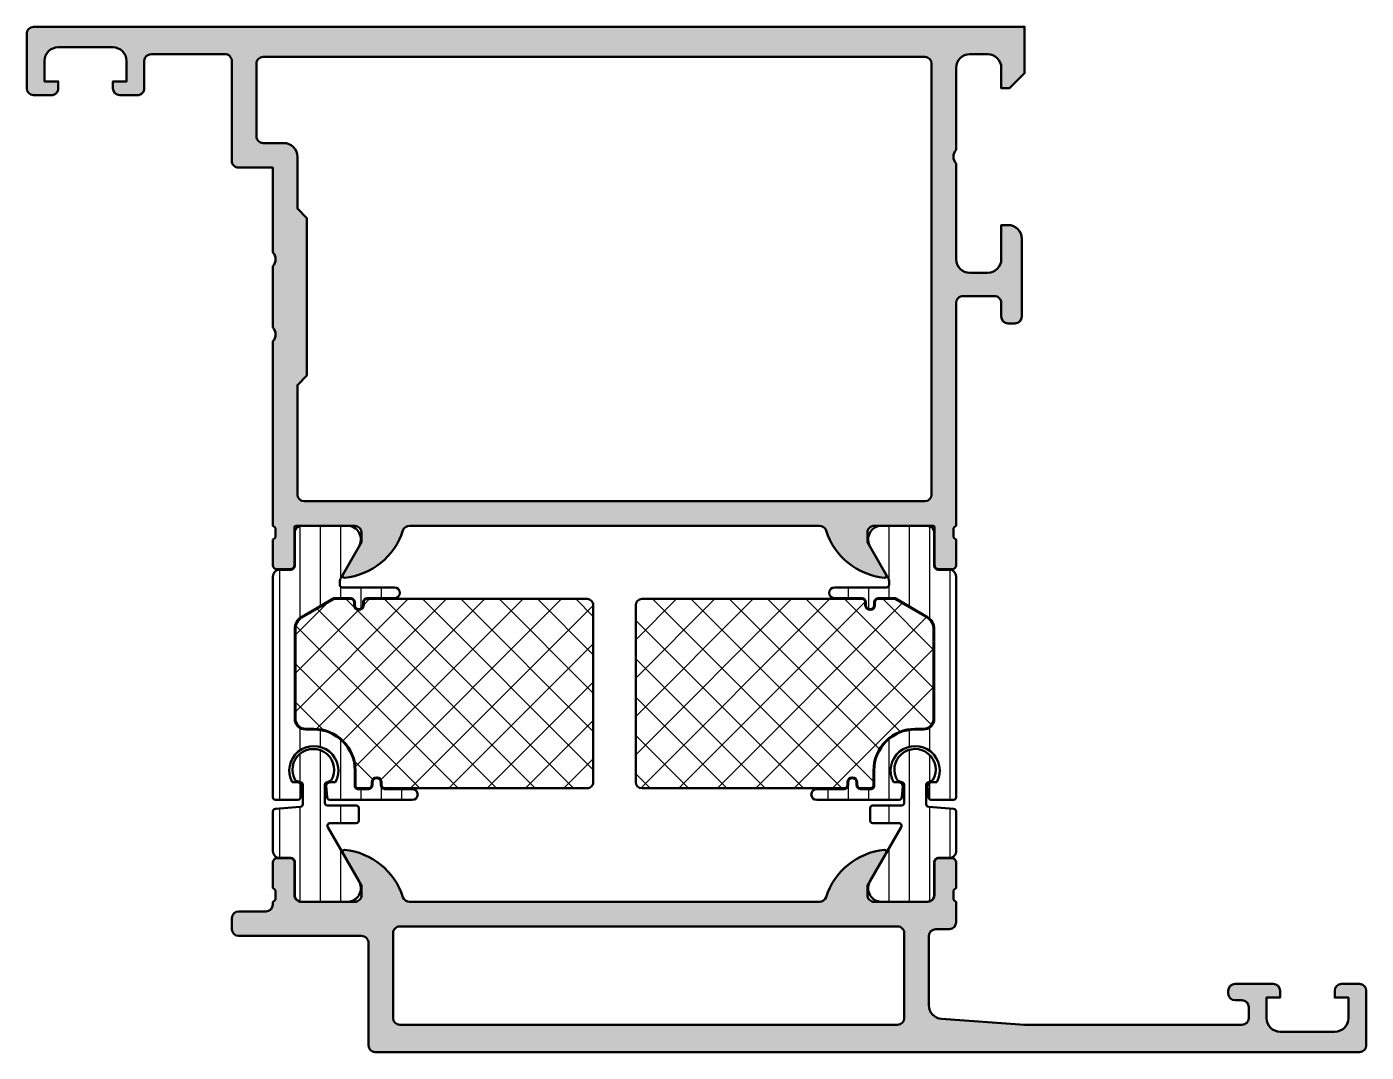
# Model space of a CAD drawing. Extents: x -20 to 78, y 0 to 75.
import ezdxf

# ---------------------------------------------------------------- set-up
doc = ezdxf.new("R2010")
doc.units = 0
for name, color, linetype, lineweight in [('0S-Alu contour', 7, 'Continuous', 50), ('0S-Alu hatch', 252, 'Continuous', 25), ('0S-Plastic contour', 254, 'Continuous', 50), ('0S-Plastic hatch', 253, 'Continuous', 25), ('0S-PT contour', 91, 'Continuous', 50), ('0S-PT hatch', 103, 'Continuous', 25)]:
    doc.layers.add(name, color=color, linetype=linetype, lineweight=lineweight)
pattern_1 = [(90, (0, 0), (-1.4859, 0), [])]
pattern_2 = [(135, (0, 0), (-1.403165018917055, -1.403165018917055), []), (225, (0, 0), (1.403165018917055, -1.403165018917055), [])]

# ---------------------------------------------------------------- blocks, each defined once
blk = doc.blocks.new('397860__BB1E9148_A37B_43CF_9A1B_F82C6DE2F7E5_')
at = {"layer": '0S-Alu hatch'}
h = blk.add_hatch(color=256, dxfattribs=at)
edge = h.paths.add_edge_path()
edge.add_line((-20, 74.5), (-20, 70.5))
edge.add_arc((-19.49998673098434, 70.50001326901565), 0.5000132691917154, 180.0015204766631, 269.9984795231636)
edge.add_line((-19.49999999999997, 70), (-18.19998168945312, 70))
edge.add_arc((-18.19997896219314, 70.49998201426702), 0.4999820142744535, 269.9996874677845, 360.0020610873894)
edge.add_line((-17.69999694824219, 70.50000000000058), (-17.69999694824219, 71))
edge.add_line((-17.69999694824219, 71), (-18.69999694824219, 71))
edge.add_line((-18.69999694824219, 71), (-18.69999694824219, 72.50000000000001))
edge.add_ellipse((-17.69994795253589, 72.4999510042937), major_axis=(-1.000048996906528, 0), ratio=1, start_angle=270.0028071096449, end_angle=359.99719289040536, ccw=False)
edge.add_line((-17.69999694824216, 73.5), (-13.69999694824216, 73.5))
edge.add_ellipse((-13.70000723977597, 72.49998970846617), major_axis=(-1.000010291586769, 0), ratio=1, start_angle=180.0005896547991, end_angle=269.99941034461614, ccw=False)
edge.add_line((-12.69999694824216, 72.49999999998978), (-12.69999694824217, 71))
edge.add_line((-12.69999694824217, 71), (-13.69999694824217, 71))
edge.add_line((-13.69999694824217, 71), (-13.69999694824217, 70.5))
edge.add_arc((-13.1999966014245, 70.50000034681767), 0.5000003468177919, 180.0000397532265, 269.9999602576499)
edge.add_line((-13.19999694824217, 70), (-11.89999389648437, 70))
edge.add_arc((-11.89999153711044, 70.49999764062603), 0.4999976406316155, 269.9997296343864, 360.0002703646504)
edge.add_line((-11.39999389648439, 70.49999999999157), (-11.39999389648437, 72.49999999999999))
edge.add_ellipse((-10.89998454049553, 72.49999064401116), major_axis=(-0.5000093560763699, 0), ratio=1, start_angle=270.00107209728753, end_angle=359.99892790300066, ccw=False)
edge.add_line((-10.89999389648439, 73), (-5.499988555908174, 73))
edge.add_ellipse((-5.499985892333723, 72.50000647823684), major_axis=(-0.4999935217702535, 0), ratio=1, start_angle=179.9992576390279, end_angle=270.0003052271036, ccw=False)
edge.add_line((-4.999992370605433, 72.49999999999918), (-4.99999237060544, 65.20000076293948))
edge.add_arc((-4.500003781770601, 65.19998935189021), 0.4999885889650571, 179.9986923601607, 270.0004333688827)
edge.add_line((-4.499999999999971, 64.70000076293945), (-1.999992370605468, 64.70000839233398))
edge.add_line((-1.999992370605468, 64.70000839233398), (-1.999996413535527, 58.49999621782365))
edge.add_ellipse((-2.52496892023632, 57.99999999999553), major_axis=(-0.7249774828462876, 0), ratio=1, start_angle=136.3958242547147, end_angle=223.6041010219382, ccw=False)
edge.add_line((-1.999997065615259, 57.50000309751527), (-1.999999999999971, 52.99999425280828))
edge.add_ellipse((-2.524975779131517, 52.49999426538121), major_axis=(-0.7249824522716726, 0), ratio=1, start_angle=136.3958616163865, end_angle=223.6041383836103, ccw=False)
edge.add_line((-2.000000000000001, 51.9999942779541), (-1.999999999999971, 38.49999999999998))
edge.add_ellipse((-2.078836446543023, 38.23247940800688), major_axis=(-0.2788950563274164, 0), ratio=1, start_angle=178.8354106259004, end_angle=253.58012358050502, ccw=False)
edge.add_line((-1.799998999999992, 38.22681100000849), (-1.799998999999985, 37.7732170000085))
edge.add_ellipse((-2.078867095643161, 37.76755634053144), major_axis=(-0.2789255417371578, 0), ratio=1, start_angle=106.4245945553532, end_angle=181.1628700728881, ccw=False)
edge.add_line((-1.999999999999999, 37.50001300000849), (-1.999999999999971, 35.62000200000004))
edge.add_arc((-1.700000000000002, 35.62000199999999), 0.2999999999999758, 180, 269.9999999999919)
edge.add_line((-1.700000000000045, 35.32000200000001), (-0.7200256809572068, 35.32000200000001))
edge.add_arc((-0.7200256809572068, 35.62000200000001), 0.3000000000000043, 270, 360)
edge.add_line((-0.4200256809572025, 35.62000200000001), (-0.4200256809572239, 38.38))
edge.add_ellipse((-0.3000256809572159, 38.38), major_axis=(-0.1200000000000079, 0), ratio=1, start_angle=270.0000000000016, end_angle=360, ccw=False)
edge.add_line((-0.3000256809572193, 38.50000000000001), (4.000000000000071, 38.50000000000001))
edge.add_ellipse((4.000000000000044, 38.00000000000006), major_axis=(-0.4999999999999574, 0), ratio=1, start_angle=180, end_angle=269.99999999999693, ccw=False)
edge.add_line((4.5, 38.00000000000005), (4.499999999999971, 37.29999999999999))
edge.add_line((4.499999999999971, 37.29999999999999), (3.11850454237765, 34.90717967697243))
edge.add_arc((3.23811978464829, 34.83811978464827), 0.1381197846482883, 149.9999999999907, 275.6225775507957)
edge.add_arc((2.761776758826187, 39.67660886184765), 4.999999999999865, 275.6225775507937, 342.2515836439303)
edge.add_ellipse((8.000000000000007, 37.99999999999987), major_axis=(-0.5000000000001413, 0), ratio=1, start_angle=270.0000000000008, end_angle=342.25158364392894, ccw=False)
edge.add_line((8, 38.50000000000001), (38.00000762939452, 38.49999999999999))
edge.add_ellipse((38.00000762939454, 37.99999999999958), major_axis=(-0.5000000000004122, 0), ratio=1, start_angle=197.748416356074, end_angle=270.00000000000244, ccw=False)
edge.add_arc((43.23823087056831, 39.67660886184736), 4.999999999999553, 197.7484163560695, 264.3774224492061)
edge.add_arc((42.76188784474622, 34.83811978464831), 0.1381197846483066, 264.3774224492081, 389.9999999999968)
edge.add_line((42.88150308701689, 34.90717967697245), (41.50000762939453, 37.29999999999999))
edge.add_line((41.50000762939453, 37.29999999999999), (41.50000762939453, 38.00000000000001))
edge.add_ellipse((42.00000762939452, 37.99999999999999), major_axis=(-0.4999999999999929, 0), ratio=1, start_angle=269.99999999999756, end_angle=360, ccw=False)
edge.add_line((42.00000762939454, 38.49999999999999), (46.30003331035173, 38.50000000000001))
edge.add_ellipse((46.30003331035172, 38.38), major_axis=(-0.1200000000000116, 0), ratio=1, start_angle=180, end_angle=269.9999999999966, ccw=False)
edge.add_line((46.42003331035174, 38.38), (46.42003331035174, 35.62000199999999))
edge.add_arc((46.72003331035173, 35.62000200000001), 0.3000000000000043, 180, 270.0000000000054)
edge.add_line((46.72003331035177, 35.32000200000001), (47.70000762939453, 35.32000200000001))
edge.add_arc((47.70000762939453, 35.620002), 0.2999999999999963, 270, 360)
edge.add_line((48.00000762939453, 35.620002), (48.00000762939452, 37.5000130000085))
edge.add_ellipse((48.07887472503769, 37.76755634053144), major_axis=(-0.2789255417371443, 0), ratio=1, start_angle=-1.1628700728896888, end_angle=73.57540544464467, ccw=False)
edge.add_line((47.80000662939452, 37.77321700000851), (47.80000662939452, 38.22681100000849))
edge.add_ellipse((48.07884407593762, 38.23247940800687), major_axis=(-0.2788950563274876, 0), ratio=1, start_angle=-73.58012358050053, end_angle=1.1645893740977726, ccw=False)
edge.add_line((48.00000762939453, 38.50000000000003), (48, 54.79999542236329))
edge.add_ellipse((48.49999827358828, 54.799997148775), major_axis=(-0.4999982735912559, 0), ratio=1, start_angle=-90.00019783289412, end_angle=0.00019783245289772822, ccw=False)
edge.add_line((48.5, 55.29999542236328), (50.80000305175781, 55.29999542236328))
edge.add_ellipse((50.80000732623426, 54.79999969683973), major_axis=(-0.4999957255418185, 0), ratio=1, start_angle=179.999510175691, end_angle=270.0004898231082, ccw=False)
edge.add_line((51.30000305175781, 54.7999954223593), (51.30000305175781, 53.79999542236328))
edge.add_arc((51.80000983745681, 53.80000220806227), 0.500006785745038, 180.0007775731472, 269.9992224267262)
edge.add_line((51.80000305175781, 53.29999542236328), (52.30000305175781, 53.29999542236328))
edge.add_arc((52.29999173048621, 53.80000674363489), 0.5000113213997756, 270.0012972927894, 359.9987027073093)
edge.add_line((52.80000305175781, 53.79999542236414), (52.80000305175781, 59.5))
edge.add_arc((51.79998753757242, 59.4999844858146), 1.000015514305737, 0.0008888833384499, 89.99911111644481)
edge.add_line((51.80000305175781, 60.5), (51.30000305175781, 60.5))
edge.add_line((51.30000305175781, 60.5), (51.30000305175781, 58.00000000000001))
edge.add_ellipse((50.30000111165056, 58.00000194010726), major_axis=(-1.000001940109128, 0), ratio=1, start_angle=90.00011115974138, end_angle=179.9998888388025, ccw=False)
edge.add_line((50.30000305175781, 57.00000000000001), (49, 57))
edge.add_ellipse((49.00001097890958, 58.00001097890958), major_axis=(-1.000010978969846, 0), ratio=1, start_angle=0.0006290382667089034, end_angle=89.99937096172368, ccw=False)
edge.add_line((48, 58.00000000000017), (48.00000762939453, 65))
edge.add_ellipse((48.52498342172698, 65.5), major_axis=(-0.724982470501935, 0), ratio=1, start_angle=-43.60413838361319, end_angle=43.604138383613304, ccw=False)
edge.add_line((48.00000762939453, 66), (48.00000762939453, 72))
edge.add_ellipse((49.00001828574885, 71.99998934375608), major_axis=(-1.000010656411097, 0), ratio=1, start_angle=270.0010476850699, end_angle=359.99938944796605, ccw=False)
edge.add_line((49, 73), (50.30000305175781, 73))
edge.add_ellipse((50.29998302271934, 71.99997997096153), major_axis=(-1.000020029239044, 0), ratio=1, start_angle=180.0011475562655, end_angle=269.99885244361235, ccw=False)
edge.add_line((51.30000305175781, 71.99999999999787), (51.30000305175781, 70.5))
edge.add_line((51.30000305175781, 70.5), (51.90000152587891, 70.5))
edge.add_line((51.90000152587891, 70.5), (53, 71.5999984741211))
edge.add_line((53, 71.5999984741211), (53, 75))
edge.add_line((53, 75), (-19.5, 75))
edge.add_arc((-19.49997110301838, 74.49997110301838), 0.5000288978166055, 90.00331115880611, 179.9966888411355)
edge = h.paths.add_edge_path()
edge.add_ellipse((-2.699995507775298, 72.30000161125469), major_axis=(-0.4999938111106748, 0), ratio=1, start_angle=-89.9998349326118, end_angle=0.0007092043351235588, ccw=False)
edge.add_line((-2.699996948242173, 72.79999542236328), (45.70000457763671, 72.79999542236328))
edge.add_ellipse((45.70000151779511, 72.29999236252168), major_axis=(-0.5000030598509693, 0), ratio=1, start_angle=180.0003506287357, end_angle=269.9996493701252, ccw=False)
edge.add_line((46.20000457763672, 72.29999542236328), (46.20000457763672, 40.8000030517496))
edge.add_ellipse((45.70000151779511, 40.80000611159941), major_axis=(-0.5000030598509755, 0), ratio=1, start_angle=90.00035062987729, end_angle=179.9996493691856, ccw=False)
edge.add_line((45.70000457763674, 40.3000030517578), (0.3000030517578267, 40.3000030517578))
edge.add_ellipse((0.3000183843901993, 40.80001838439018), major_axis=(-0.5000153328674692, 0), ratio=1, start_angle=0.0017569363092775347, end_angle=89.9982430636299, ccw=False)
edge.add_line((-0.1999969482421875, 40.80000305175781), (-0.1999969482421875, 48.80000305175775))
edge.add_line((-0.1999969482421875, 48.80000305175775), (0.5000000000000285, 49.49999999999997))
edge.add_line((0.5000000000000285, 49.49999999999997), (0.4999999999999716, 61.00015704319933))
edge.add_line((0.4999999999999716, 61.00015704319933), (-0.1999924361151954, 61.70014947931454))
edge.add_line((-0.1999924361151954, 61.70014947931454), (-0.1999893188476633, 65.50000858307536))
edge.add_arc((-1.199987271683937, 65.50001063023258), 0.9999979528383697, 359.9998827062908, 450.0001172940811)
edge.add_line((-1.199989318847656, 66.50000858306885), (-2.699989318847642, 66.50000858306885))
edge.add_ellipse((-2.699995624622971, 67.00000227729355), major_axis=(-0.4999936942644605, 0), ratio=1, start_angle=-0.000722597719800433, end_angle=90.0007225977389, ccw=False)
edge.add_line((-3.199989318847684, 67.00000858306888), (-3.19998931884767, 72.29999542236041))
at = {"layer": '0S-Alu contour', "color": 7}
for points in [[(-20, 74.5), (-20, 70.5)], [(51.30000305175781, 71.99999999999787), (51.30000305175781, 70.5), (51.90000152587891, 70.5), (53, 71.5999984741211), (53, 75), (-19.5, 75)], [(-17.69999694824216, 73.5), (-13.69999694824216, 73.5)], [(-10.89999389648439, 73), (-5.499988555908174, 73)], [(-2.699996948242173, 72.79999542236328), (45.70000457763671, 72.79999542236328)], [(49, 73), (50.30000305175781, 73)], [(-17.69999694824219, 70.50000000000058), (-17.69999694824219, 71), (-18.69999694824219, 71), (-18.69999694824219, 72.50000000000001)], [(-12.69999694824216, 72.49999999998978), (-12.69999694824217, 71), (-13.69999694824217, 71), (-13.69999694824217, 70.5)], [(-11.39999389648439, 70.49999999999157), (-11.39999389648437, 72.49999999999999)], [(-4.999992370605433, 72.49999999999918), (-4.99999237060544, 65.20000076293948)], [(-3.199989318847684, 67.00000858306888), (-3.19998931884767, 72.29999542236041)], [(46.20000457763672, 72.29999542236328), (46.20000457763672, 40.8000030517496)], [(48.00000762939453, 66), (48.00000762939453, 72)], [(-19.49999999999997, 70), (-18.19998168945312, 70)], [(-13.19999694824217, 70), (-11.89999389648437, 70)], [(-1.199989318847656, 66.50000858306885), (-2.699989318847642, 66.50000858306885)], [(-4.499999999999971, 64.70000076293945), (-1.999992370605468, 64.70000839233398), (-1.999996413535527, 58.49999621782365)], [(-0.1999969482421875, 40.80000305175781), (-0.1999969482421875, 48.80000305175775), (0.5000000000000285, 49.49999999999997), (0.4999999999999716, 61.00015704319933), (-0.1999924361151954, 61.70014947931454), (-0.1999893188476633, 65.50000858307536)], [(48, 58.00000000000017), (48.00000762939453, 65)], [(51.80000305175781, 60.5), (51.30000305175781, 60.5), (51.30000305175781, 58.00000000000001)], [(52.80000305175781, 53.79999542236414), (52.80000305175781, 59.5)], [(-1.999997065615259, 57.50000309751527), (-1.999999999999971, 52.99999425280828)], [(50.30000305175781, 57.00000000000001), (49, 57)], [(48.5, 55.29999542236328), (50.80000305175781, 55.29999542236328)], [(48.00000762939453, 38.50000000000003), (48, 54.79999542236329)], [(51.30000305175781, 54.7999954223593), (51.30000305175781, 53.79999542236328)], [(51.80000305175781, 53.29999542236328), (52.30000305175781, 53.29999542236328)], [(-2.000000000000001, 51.9999942779541), (-1.999999999999971, 38.49999999999998)], [(45.70000457763674, 40.3000030517578), (0.3000030517578268, 40.3000030517578)], [(-1.799998999999992, 38.22681100000849), (-1.799998999999985, 37.7732170000085)], [(-0.4200256809572025, 35.62000200000001), (-0.4200256809572239, 38.38)], [(-0.3000256809572193, 38.50000000000001), (4.000000000000071, 38.50000000000001)], [(8, 38.50000000000001), (38.00000762939452, 38.49999999999999)], [(42.00000762939454, 38.49999999999999), (46.30003331035173, 38.50000000000001)], [(46.42003331035174, 38.38), (46.42003331035174, 35.62000199999999)], [(47.80000662939452, 37.77321700000851), (47.80000662939452, 38.22681100000849)], [(-1.999999999999999, 37.50001300000849), (-1.999999999999971, 35.62000200000004)], [(4.5, 38.00000000000005), (4.499999999999971, 37.29999999999999), (3.11850454237765, 34.90717967697243)], [(42.88150308701689, 34.90717967697245), (41.50000762939453, 37.29999999999999), (41.50000762939453, 38.00000000000001)], [(48.00000762939453, 35.620002), (48.00000762939452, 37.5000130000085)], [(-1.700000000000045, 35.32000200000001), (-0.7200256809572068, 35.32000200000001)], [(46.72003331035177, 35.32000200000001), (47.70000762939453, 35.32000200000001)]]:
    blk.add_lwpolyline(points, dxfattribs=at)
for centre, radius, start, end in [((-19.49997110301838, 74.49997110301838), 0.5000288978166055, 90.00331115880611, 179.9966888411355), ((-19.49998673098434, 70.50001326901565), 0.5000132691917154, 180.0015204766631, 269.9984795231636), ((-18.19997896219314, 70.49998201426702), 0.4999820142744535, 269.9996874677845, 0.0020610873893939), ((-13.1999966014245, 70.50000034681767), 0.5000003468177919, 180.0000397532265, 269.9999602576499), ((-11.89999153711044, 70.49999764062603), 0.4999976406316155, 269.9997296343864, 0.000270364650327), ((-1.199987271683937, 65.50001063023258), 0.9999979528383697, 359.9998827062908, 90.00011729408116), ((-4.500003781770601, 65.19998935189021), 0.4999885889650571, 179.9986923601607, 270.0004333688827), ((51.79998753757242, 59.4999844858146), 1.000015514305737, 0.0008888833384499, 89.99911111644481), ((51.80000983745681, 53.80000220806227), 0.500006785745038, 180.0007775731472, 269.9992224267262), ((52.29999173048621, 53.80000674363489), 0.5000113213997756, 270.0012972927894, 359.9987027073093), ((2.761776758826187, 39.67660886184765), 4.999999999999865, 275.6225775507937, 342.2515836439303), ((43.23823087056831, 39.67660886184736), 4.999999999999553, 197.7484163560695, 264.3774224492061), ((-1.700000000000002, 35.62000199999999), 0.2999999999999758, 180, 269.9999999999919), ((-0.7200256809572068, 35.62000200000001), 0.3000000000000043, 270, 0), ((46.72003331035173, 35.62000200000001), 0.3000000000000043, 180, 270.0000000000054), ((47.70000762939453, 35.620002), 0.2999999999999963, 270, 0), ((3.23811978464829, 34.83811978464827), 0.1381197846482883, 149.9999999999907, 275.6225775507957), ((42.76188784474622, 34.83811978464831), 0.1381197846483066, 264.3774224492081, 29.99999999999678)]:
    blk.add_arc(centre, radius, start, end, dxfattribs=at)
at = {"layer": '0S-Alu contour', "color": 7, "extrusion": (0, 0, -1)}
for centre, radius, start, end in [((17.69994795253589, 72.4999510042937), 1.000048996906528, 0.0028071095946303, 89.9971928903551), ((13.70000723977597, 72.49998970846617), 1.000010291586769, 90.00058965538386, 179.9994103452009), ((10.89998454049553, 72.49999064401116), 0.5000093560763699, 0.0010720969993194, 89.9989279027125), ((5.499985892333723, 72.50000647823684), 0.4999935217702535, 89.99969477289643, 180.0007423609722), ((2.699995507775298, 72.30000161125469), 0.4999938111106748, 359.9992907956649, 89.99983493261195), ((-45.70000151779511, 72.29999236252168), 0.5000030598509693, 90.00035062987477, 179.9996493712643), ((-49.00001828574885, 71.99998934375608), 1.000010656411097, 0.000610552033979, 89.99895231493011), ((-50.29998302271934, 71.99997997096153), 1.000020029239044, 90.00114755638766, 179.9988524437345), ((2.699995624622971, 67.00000227729355), 0.4999936942644605, 269.9992774022611, 0.000722597719831), ((-48.52498342172698, 65.5), 0.724982470501935, 316.3958616163867, 43.60413838361328), ((2.52496892023632, 57.99999999999553), 0.7249774828462876, 136.3958989780618, 223.6041757452853), ((-49.00001097890958, 58.00001097890958), 1.000010978969846, 270.0006290382763, 359.9993709617333), ((-50.30000111165056, 58.00000194010726), 1.000001940109128, 180.0001111611976, 269.9998888402586), ((-48.49999827358828, 54.799997148775), 0.4999982735912559, 359.9998021675471, 90.00019783289412), ((-50.80000732623426, 54.79999969683973), 0.4999957255418186, 89.9995101768918, 180.000489824309), ((2.524975779131517, 52.49999426538121), 0.7249824522716726, 136.3958616163897, 223.6041383836135), ((-0.3000183843901993, 40.80001838439018), 0.5000153328674692, 270.0017569363701, 359.9982430636907), ((-45.70000151779511, 40.80000611159941), 0.5000030598509755, 180.0003506308145, 269.9996493701227), ((2.078836446543023, 38.23247940800688), 0.2788950563274164, 106.419876419495, 181.1645893740997), ((0.3000256809572159, 38.38), 0.1200000000000079, 0, 89.99999999999841), ((-4.000000000000044, 38.00000000000006), 0.4999999999999574, 90.00000000000306, 180), ((-8.000000000000007, 37.99999999999987), 0.5000000000001413, 17.74841635607108, 89.9999999999992), ((-38.00000762939454, 37.99999999999958), 0.5000000000004122, 89.99999999999756, 162.251583643926), ((-42.00000762939452, 37.99999999999999), 0.4999999999999929, 0, 90.00000000000244), ((-46.30003331035172, 38.38), 0.1200000000000116, 90.0000000000034, 180), ((-48.07884407593762, 38.23247940800687), 0.2788950563274876, 358.8354106259022, 73.58012358050054), ((2.078867095643161, 37.76755634053144), 0.2789255417371578, 178.8371299271119, 253.5754054446468), ((-48.07887472503769, 37.76755634053144), 0.2789255417371443, 286.4245945553553, 1.162870072889672)]:
    blk.add_arc(centre, radius, start, end, dxfattribs=at)
blk = doc.blocks.new('244459__286DA6F0_0E22_4A4A_A4F6_083EB33C373C___9820C0DC_53EA_45DF_8171_77CCDF168FC2_')
at = {"layer": '0S-Plastic hatch'}
h = blk.add_hatch(dxfattribs=at)
h.set_pattern_fill('ANSI31', color=256, scale=0.4680000000000001, angle=45, style=0)
h.set_pattern_definition(pattern_1)
edge = h.paths.add_edge_path()
edge.add_line((-1.999999999999971, 34.79000300009988), (-1.999999999999971, 18.65002250671388))
edge.add_line((-1.999999999999971, 18.65002250671388), (-1.973083496093721, 18.55010795593263))
edge.add_line((-1.973083496093721, 18.55010795593263), (-1.899917602539034, 18.47692680358888))
edge.add_line((-1.899917602539034, 18.47692680358888), (-1.799987792968721, 18.45001029968263))
edge.add_line((-1.799987792968721, 18.45001029968263), (-0.1699829101562216, 18.45001029968263))
edge.add_line((-0.1699829101562216, 18.45001029968263), (-0.0700683593749716, 18.47692680358888))
edge.add_line((-0.0700683593749716, 18.47692680358888), (0.0030975341797159, 18.55010795593263))
edge.add_line((0.0030975341797159, 18.55010795593263), (0.0300140380859659, 18.65002250671388))
edge.add_line((0.0300140380859659, 18.65002250671388), (0.1000061035156534, 19.45001029968263))
edge.add_line((0.1000061035156534, 19.45001029968263), (0.0599975585937784, 19.60015678405763))
edge.add_line((0.0599975585937784, 19.60015678405763), (-0.0498657226562216, 19.71002006530763))
edge.add_line((-0.0498657226562216, 19.71002006530763), (-0.2180023193359091, 19.74999809265138))
edge.add_line((-0.2180023193359091, 19.74999809265138), (-0.5865631103515341, 19.74999809265138))
edge.add_ellipse((1.000000000000028, 20.5965007848445), major_axis=(-1.798262859266856, 0), ratio=1, start_angle=151.918075429822, end_angle=28.081924570178103, ccw=False)
edge.add_line((2.58656311035159, 19.74999809265138), (2.218002319335965, 19.74999809265138))
edge.add_line((2.218002319335965, 19.74999809265138), (2.049865722656278, 19.71002006530763))
edge.add_line((2.049865722656278, 19.71002006530763), (1.940002441406278, 19.60015678405763))
edge.add_line((1.940002441406278, 19.60015678405763), (1.900009155273465, 19.45001029968263))
edge.add_line((1.900009155273465, 19.45001029968263), (1.970001220703153, 18.65002250671388))
edge.add_line((1.970001220703153, 18.65002250671388), (1.99690246582034, 18.55010795593263))
edge.add_line((1.99690246582034, 18.55010795593263), (2.070068359375028, 18.47692680358888))
edge.add_line((2.070068359375028, 18.47692680358888), (2.16999816894534, 18.45001029968263))
edge.add_line((2.16999816894534, 18.45001029968263), (8.199996948242214, 18.45001029968263))
edge.add_arc((8.199996948242214, 18.850004196167), 0.399993896484375, 270, 450)
edge.add_line((8.199996948242214, 19.24999809265138), (6.199996948242215, 19.24999809265138))
edge.add_line((6.199996948242215, 19.24999809265138), (6.05000305175784, 19.29015922546388))
edge.add_line((6.05000305175784, 19.29015922546388), (5.940185546875028, 19.39996147155763))
edge.add_line((5.940185546875028, 19.39996147155763), (5.899993896484403, 19.54998588562014))
edge.add_line((5.899993896484403, 19.54998588562014), (5.899993896484403, 19.74999809265138))
edge.add_arc((5.599998474121122, 19.74999809265138), 0.2999954223632812, 0, 180)
edge.add_line((5.30000305175784, 19.74999809265138), (5.30000305175784, 19.54998588562013))
edge.add_line((5.30000305175784, 19.54998588562013), (5.259811401367215, 19.39996147155764))
edge.add_line((5.259811401367215, 19.39996147155764), (5.149993896484403, 19.29015922546388))
edge.add_line((5.149993896484403, 19.29015922546388), (5.000000000000028, 19.24999809265138))
edge.add_line((5.000000000000028, 19.24999809265138), (4.199996948242215, 19.24999809265138))
edge.add_line((4.199996948242215, 19.24999809265138), (4.100006103515653, 19.27679252624513))
edge.add_line((4.100006103515653, 19.27679252624513), (4.026794433593778, 19.34997367858888))
edge.add_line((4.026794433593778, 19.34997367858888), (4.000000000000028, 19.45001029968263))
edge.add_line((4.000000000000028, 19.45001029968263), (4.000000000000028, 20.59997367858888))
edge.add_arc((1.000067267691676, 20.60004094628052), 2.999932733062533, 359.9987152527758, 450.0012847470834)
edge.add_line((1.000000000000026, 23.59997367858888), (0.4000015258789347, 23.59997367858888))
edge.add_ellipse((0.3991953887774674, 24.39917064067954), major_axis=(-0.7991973686593088, 0), ratio=1, start_angle=-0.061071694723978, end_angle=90.05779331022171, ccw=False)
edge.add_line((-0.4000015258788778, 24.40002250671393), (-0.3999862670898153, 30.96374320983888))
edge.add_ellipse((0.5999442872613509, 30.96380713441114), major_axis=(-0.9999305563944835, 0), ratio=1, start_angle=-60.01033770623047, end_angle=0.003662862579403736, ccw=False)
edge.add_line((0.1001352607252103, 31.82986259141397), (2.473767557346519, 33.20000000009989))
edge.add_line((2.473767557346519, 33.20000000009989), (3.700000000000017, 33.20000000009989))
edge.add_ellipse((3.700000000000031, 32.90000000009992), major_axis=(-0.2999999999999687, 0), ratio=1, start_angle=180, end_angle=270.00000000000273, ccw=False)
edge.add_line((4, 32.90000000009991), (3.999999999999971, 32.70000000010002))
edge.add_arc((4.299999999999968, 32.70000000009999), 0.2999999999999971, 180, 360)
edge.add_line((4.599999999999965, 32.70000000009999), (4.599999999999965, 32.90000000009988))
edge.add_ellipse((4.899999999999962, 32.90000000009988), major_axis=(-0.2999999999999963, 0), ratio=1, start_angle=269.9999999999971, end_angle=360, ccw=False)
edge.add_line((4.899999999999977, 33.20000000009987), (6.900000000000005, 33.20000000009988))
edge.add_arc((6.900000000000005, 33.60000000009988), 0.4000000000000057, 270, 450)
edge.add_line((6.900000000000005, 34.00000000009989), (3.09999999999998, 34.00000000009989))
edge.add_ellipse((3.099999999999996, 34.20000000009991), major_axis=(-0.200000000000017, 0), ratio=1, start_angle=0, end_angle=89.99999999999528, ccw=False)
edge.add_line((2.899999999999977, 34.2000000000999), (2.899999999999977, 34.41474721315085))
edge.add_ellipse((3.400000000000028, 34.41474721315085), major_axis=(-0.5000000000000516, 0), ratio=1, start_angle=330.00004886373864, end_angle=360, ccw=False)
edge.add_line((2.966987084899642, 34.66474684386322), (4.2854814980995, 36.95954700009988))
edge.add_arc((3.444228849108156, 37.50018192537704), 0.9999960709244792, 327.2729839001592, 441.818391948101)
edge.add_line((3.586539498099497, 38.49000000009989), (0.1099979999997487, 38.49000010568575))
edge.add_arc((0.1099953603746684, 37.99000412824713), 0.4999959774455833, 89.9996975188133, 180.0003024817733)
edge.add_line((-0.3900006170639472, 37.99000148861693), (-0.3896686666669211, 35.59000310568575))
edge.add_ellipse((-0.6896686666669333, 35.59000310568575), major_axis=(-0.3000000000000122, 0), ratio=1, start_angle=90.00000000000023, end_angle=180, ccw=False)
edge.add_line((-0.6896686666669325, 35.29000310568574), (-1.500000065149777, 35.29000300009988))
edge.add_arc((-1.499999999999971, 34.79000300009988), 0.5, 90.00000746561778, 180)
at = {"layer": '0S-Plastic contour', "color": 7}
for points in [[(3.586539498099497, 38.49000000009989), (0.1099979999997487, 38.49000010568575)], [(-0.3900006170639472, 37.99000148861693), (-0.3896686666669211, 35.59000310568575)], [(2.966987084899642, 34.66474684386322), (4.2854814980995, 36.95954700009988)], [(-0.6896686666669325, 35.29000310568574), (-1.500000065149777, 35.29000300009988)], [(-1.999999999999971, 34.79000300009988), (-1.999999999999971, 18.65002250671388), (-1.973083496093721, 18.55010795593263), (-1.899917602539034, 18.47692680358888), (-1.799987792968721, 18.45001029968263), (-0.1699829101562216, 18.45001029968263), (-0.0700683593749716, 18.47692680358888), (0.0030975341797159, 18.55010795593263), (0.0300140380859659, 18.65002250671388), (0.1000061035156534, 19.45001029968263), (0.0599975585937784, 19.60015678405763), (-0.0498657226562216, 19.71002006530763), (-0.2180023193359091, 19.74999809265138), (-0.5865631103515341, 19.74999809265138)], [(2.899999999999977, 34.2000000000999), (2.899999999999977, 34.41474721315085)], [(6.900000000000005, 34.00000000009989), (3.09999999999998, 34.00000000009989)], [(0.1001352607252103, 31.82986259141397), (2.473767557346519, 33.20000000009989), (3.700000000000017, 33.20000000009989)], [(4, 32.90000000009991), (3.999999999999971, 32.70000000010002)], [(4.599999999999965, 32.70000000009999), (4.599999999999965, 32.90000000009988)], [(4.899999999999977, 33.20000000009987), (6.900000000000005, 33.20000000009988)], [(-0.4000015258788778, 24.40002250671393), (-0.3999862670898153, 30.96374320983888)], [(1.000000000000026, 23.59997367858888), (0.4000015258789347, 23.59997367858888)], [(5.30000305175784, 19.74999809265138), (5.30000305175784, 19.54998588562013), (5.259811401367215, 19.39996147155764), (5.149993896484403, 19.29015922546388), (5.000000000000028, 19.24999809265138), (4.199996948242215, 19.24999809265138), (4.100006103515653, 19.27679252624513), (4.026794433593778, 19.34997367858888), (4.000000000000028, 19.45001029968263), (4.000000000000028, 20.59997367858888)], [(2.58656311035159, 19.74999809265138), (2.218002319335965, 19.74999809265138), (2.049865722656278, 19.71002006530763), (1.940002441406278, 19.60015678405763), (1.900009155273465, 19.45001029968263), (1.970001220703153, 18.65002250671388), (1.99690246582034, 18.55010795593263), (2.070068359375028, 18.47692680358888), (2.16999816894534, 18.45001029968263), (8.199996948242214, 18.45001029968263)], [(8.199996948242214, 19.24999809265138), (6.199996948242215, 19.24999809265138), (6.05000305175784, 19.29015922546388), (5.940185546875028, 19.39996147155763), (5.899993896484403, 19.54998588562014), (5.899993896484403, 19.74999809265138)]]:
    blk.add_lwpolyline(points, dxfattribs=at)
for centre, radius, start, end in [((0.1099953603746684, 37.99000412824713), 0.4999959774455833, 89.9996975188133, 180.0003024817733), ((3.444228849108156, 37.50018192537704), 0.9999960709244792, 327.2729839001592, 81.81839194810102), ((-1.499999999999971, 34.79000300009988), 0.5, 90.00000746561778, 180), ((6.900000000000005, 33.60000000009988), 0.4000000000000057, 270, 90), ((4.299999999999968, 32.70000000009999), 0.2999999999999971, 180, 0), ((1.000067267691676, 20.60004094628052), 2.999932733062533, 359.9987152527758, 90.00128474708347), ((5.599998474121122, 19.74999809265138), 0.2999954223632812, 0, 180), ((8.199996948242214, 18.850004196167), 0.399993896484375, 270, 90)]:
    blk.add_arc(centre, radius, start, end, dxfattribs=at)
at = {"layer": '0S-Plastic contour', "color": 7, "extrusion": (0, 0, -1)}
for centre, radius, start, end in [((0.6896686666669333, 35.59000310568575), 0.3000000000000122, 180, 269.9999999999998), ((-3.400000000000028, 34.41474721315085), 0.5000000000000516, 0, 29.99995113626138), ((-3.099999999999996, 34.20000000009991), 0.200000000000017, 270.0000000000047, 0), ((-3.700000000000031, 32.90000000009992), 0.2999999999999687, 89.99999999999729, 180), ((-4.899999999999962, 32.90000000009988), 0.2999999999999963, 0, 90.00000000000288), ((-0.5999442872613509, 30.96380713441114), 0.9999305563944835, 359.9963371374206, 60.01033770623052), ((-0.3991953887774674, 24.39917064067954), 0.7991973686593088, 269.9422066897783, 0.0610716947241366), ((-1.000000000000028, 20.5965007848445), 1.798262859266856, 331.9180754298219, 208.0819245701781)]:
    blk.add_arc(centre, radius, start, end, dxfattribs=at)
blk = doc.blocks.new('244459__FB190C80_C4A3_4295_BE39_E7F9A3761DA9___C0FF54DA_DD50_4FB6_8389_660C9F7ADAB7_')
at = {"layer": '0S-Plastic hatch'}
h = blk.add_hatch(dxfattribs=at)
h.set_pattern_fill('ANSI31', color=256, scale=0.4680000000000001, angle=45, style=0)
h.set_pattern_definition(pattern_1)
edge = h.paths.add_edge_path()
edge.add_line((-1.999999999999715, 17.59249877929689), (-1.999999999999971, 14.70999700000001))
edge.add_arc((-1.499999999999971, 14.70999700000001), 0.5, 180, 270)
edge.add_line((-1.499999999999971, 14.20999700000001), (-0.6896686666666341, 14.20999700000001))
edge.add_ellipse((-0.6896686666666266, 13.90999700000002), major_axis=(-0.29999999999999, 0), ratio=1, start_angle=180, end_angle=270.0000000000014, ccw=False)
edge.add_line((-0.3896686666666369, 13.90999700000002), (-0.3900006170636629, 11.50999861706371))
edge.add_arc((0.1099953603749526, 11.50999597743863), 0.4999959774455851, 179.9996975182267, 270.0003024811867)
edge.add_line((0.1099980000000329, 11.01000000000001), (3.586539498099512, 11.01000000000001))
edge.add_arc((3.444228849108156, 11.99981807472286), 0.999996070924473, 278.1816080518999, 392.7270160998407)
edge.add_line((4.2854814980995, 12.54045300000001), (2.028303788693932, 16.45000001028019))
edge.add_ellipse((2.201508875386081, 16.55000000000001), major_axis=(-0.1999999999999987, 0), ratio=1, start_angle=-90.00000000000023, end_angle=29.999996599345025, ccw=False)
edge.add_line((2.201508875386082, 16.75000000000001), (4.09999084472659, 16.75000000000001))
edge.add_line((4.09999084472659, 16.75000000000001), (4.199913024902372, 16.77691650390626))
edge.add_line((4.199913024902372, 16.77691650390626), (4.273078918457059, 16.85009765625001))
edge.add_line((4.273078918457059, 16.85009765625001), (4.299995422363309, 16.95001220703127))
edge.add_line((4.299995422363309, 16.95001220703127), (4.299995422363309, 17.85000610351563))
edge.add_line((4.299995422363309, 17.85000610351563), (4.27308654785159, 17.94992065429689))
edge.add_line((4.27308654785159, 17.94992065429689), (4.199913024902372, 18.02310180664064))
edge.add_line((4.199913024902372, 18.02310180664064), (4.09999084472659, 18.05001831054689))
edge.add_line((4.09999084472659, 18.05001831054689), (1.999992370605497, 18.05001831054689))
edge.add_line((1.999992370605497, 18.05001831054689), (1.900077819824247, 18.07693481445314))
edge.add_line((1.900077819824247, 18.07693481445314), (1.826904296875028, 18.15008544921876))
edge.add_line((1.826904296875028, 18.15008544921876), (1.799995422363309, 18.25000000000001))
edge.add_line((1.799995422363309, 18.25000000000001), (1.799995422363309, 19.55002021789552))
edge.add_line((1.799995422363309, 19.55002021789552), (1.826904296875028, 19.64993476867677))
edge.add_line((1.826904296875028, 19.64993476867677), (1.900077819824247, 19.72311592102052))
edge.add_line((1.900077819824247, 19.72311592102052), (2.000000000000028, 19.75003242492677))
edge.add_line((2.000000000000028, 19.75003242492677), (2.272704415463351, 19.87327149418922))
edge.add_arc((0.9615218550454045, 20.6517801327544), 1.524885375057667, 329.3004715133009, 570.3040239986811)
edge.add_line((-0.3550033569335658, 19.88234087375568), (-7.6293945028e-06, 19.75003242492677))
edge.add_line((-7.6293945028e-06, 19.75003242492677), (0.0999145507812784, 19.72311592102053))
edge.add_line((0.0999145507812784, 19.72311592102053), (0.1730880737304972, 19.64993476867677))
edge.add_line((0.1730880737304972, 19.64993476867677), (0.1999969482422159, 19.55002021789552))
edge.add_line((0.1999969482422159, 19.55002021789552), (0.1999969482422159, 18.15002441406251))
edge.add_line((0.1999969482422159, 18.15002441406251), (0.1730880737304972, 18.05007934570314))
edge.add_line((0.1730880737304972, 18.05007934570314), (0.0999145507812784, 17.97692871093751))
edge.add_line((0.0999145507812784, 17.97692871093751), (2.84e-14, 17.95001220703126))
edge.add_line((2.84e-14, 17.95001220703126), (-1.800003051757784, 17.79251098632814))
edge.add_line((-1.800003051757784, 17.79251098632814), (-1.899917602539034, 17.76559448242189))
edge.add_line((-1.899917602539034, 17.76559448242189), (-1.973091125488252, 17.69241333007814))
edge.add_line((-1.973091125488252, 17.69241333007814), (-1.999999999999715, 17.59249877929689))
at = {"layer": '0S-Plastic contour', "color": 7}
for points in [[(-0.3550033569335658, 19.88234087375568), (-7.6293945028e-06, 19.75003242492677), (0.0999145507812784, 19.72311592102053), (0.1730880737304972, 19.64993476867677), (0.1999969482422159, 19.55002021789552), (0.1999969482422159, 18.15002441406251), (0.1730880737304972, 18.05007934570314), (0.0999145507812784, 17.97692871093751), (2.84e-14, 17.95001220703126), (-1.800003051757784, 17.79251098632814), (-1.899917602539034, 17.76559448242189), (-1.973091125488252, 17.69241333007814), (-1.999999999999715, 17.59249877929689)], [(2.201508875386082, 16.75000000000001), (4.09999084472659, 16.75000000000001), (4.199913024902372, 16.77691650390626), (4.273078918457059, 16.85009765625001), (4.299995422363309, 16.95001220703127), (4.299995422363309, 17.85000610351563), (4.27308654785159, 17.94992065429689), (4.199913024902372, 18.02310180664064), (4.09999084472659, 18.05001831054689), (1.999992370605497, 18.05001831054689), (1.900077819824247, 18.07693481445314), (1.826904296875028, 18.15008544921876), (1.799995422363309, 18.25000000000001), (1.799995422363309, 19.55002021789552), (1.826904296875028, 19.64993476867677), (1.900077819824247, 19.72311592102052), (2.000000000000028, 19.75003242492677), (2.272704415463351, 19.87327149418922)], [(-1.999999999999715, 17.59249877929689), (-1.999999999999971, 14.70999700000001)], [(4.2854814980995, 12.54045300000001), (2.028303788693932, 16.45000001028019)], [(-1.499999999999971, 14.20999700000001), (-0.6896686666666341, 14.20999700000001)], [(-0.3896686666666369, 13.90999700000002), (-0.3900006170636629, 11.50999861706371)], [(0.1099980000000329, 11.01000000000001), (3.586539498099512, 11.01000000000001)]]:
    blk.add_lwpolyline(points, dxfattribs=at)
for centre, radius, start, end in [((0.9615218550454045, 20.6517801327544), 1.524885375057667, 329.3004715133009, 210.3040239986813), ((-1.499999999999971, 14.70999700000001), 0.5, 180, 270), ((3.444228849108156, 11.99981807472286), 0.999996070924473, 278.1816080518999, 32.72701609984073), ((0.1099953603749526, 11.50999597743863), 0.4999959774455851, 179.9996975182267, 270.0003024811867)]:
    blk.add_arc(centre, radius, start, end, dxfattribs=at)
at = {"layer": '0S-Plastic contour', "color": 7, "extrusion": (0, 0, -1)}
for centre, radius, start, end in [((-2.201508875386081, 16.55000000000001), 0.1999999999999987, 330.000003400655, 90.00000000000026), ((0.6896686666666266, 13.90999700000002), 0.29999999999999, 89.9999999999986, 180)]:
    blk.add_arc(centre, radius, start, end, dxfattribs=at)
blk = doc.blocks.new('244459__E16F1A6A_D0F9_4100_8429_0BD73BB76FCD___01F0A4ED_25EC_49E9_A42C_5FE283C4D136_')
at = {"layer": '0S-Plastic hatch'}
h = blk.add_hatch(dxfattribs=at)
h.set_pattern_fill('ANSI31', color=256, scale=0.4680000000000001, angle=45, style=0)
h.set_pattern_definition(pattern_1)
edge = h.paths.add_edge_path()
edge.add_line((48, 34.79000300009988), (48, 18.65002250671389))
edge.add_line((48, 18.65002250671389), (47.97308349609375, 18.55010795593264))
edge.add_line((47.97308349609375, 18.55010795593264), (47.89991760253906, 18.47692680358889))
edge.add_line((47.89991760253906, 18.47692680358889), (47.79998779296875, 18.45001029968264))
edge.add_line((47.79998779296875, 18.45001029968264), (46.16998291015625, 18.45001029968264))
edge.add_line((46.16998291015625, 18.45001029968264), (46.07006835937499, 18.47692680358889))
edge.add_line((46.07006835937499, 18.47692680358889), (45.99690246582031, 18.55010795593264))
edge.add_line((45.99690246582031, 18.55010795593264), (45.96998596191406, 18.65002250671389))
edge.add_line((45.96998596191406, 18.65002250671389), (45.89999389648437, 19.45001029968264))
edge.add_line((45.89999389648437, 19.45001029968264), (45.94000244140625, 19.60015678405764))
edge.add_line((45.94000244140625, 19.60015678405764), (46.04986572265625, 19.71002006530764))
edge.add_line((46.04986572265625, 19.71002006530764), (46.21800231933593, 19.74999809265139))
edge.add_line((46.21800231933593, 19.74999809265139), (46.58656311035156, 19.74999809265139))
edge.add_arc((45, 20.5965007848445), 1.798262859266856, 331.9180754298219, 568.0819245701781)
edge.add_line((43.41343688964843, 19.74999809265139), (43.78199768066406, 19.74999809265139))
edge.add_line((43.78199768066406, 19.74999809265139), (43.95013427734375, 19.71002006530764))
edge.add_line((43.95013427734375, 19.71002006530764), (44.05999755859375, 19.60015678405764))
edge.add_line((44.05999755859375, 19.60015678405764), (44.09999084472656, 19.45001029968264))
edge.add_line((44.09999084472656, 19.45001029968264), (44.02999877929687, 18.65002250671389))
edge.add_line((44.02999877929687, 18.65002250671389), (44.00309753417968, 18.55010795593264))
edge.add_line((44.00309753417968, 18.55010795593264), (43.929931640625, 18.47692680358889))
edge.add_line((43.929931640625, 18.47692680358889), (43.83000183105468, 18.45001029968263))
edge.add_line((43.83000183105468, 18.45001029968263), (37.80000305175781, 18.45001029968264))
edge.add_ellipse((37.80000305175781, 18.85000419616701), major_axis=(-0.399993896484375, 0), ratio=1, start_angle=-90.00000000000102, end_angle=89.99999999999898, ccw=False)
edge.add_line((37.80000305175781, 19.24999809265139), (39.80000305175781, 19.24999809265139))
edge.add_line((39.80000305175781, 19.24999809265139), (39.94999694824219, 19.29015922546389))
edge.add_line((39.94999694824219, 19.29015922546389), (40.059814453125, 19.39996147155763))
edge.add_line((40.059814453125, 19.39996147155763), (40.10000610351562, 19.54998588562014))
edge.add_line((40.10000610351562, 19.54998588562014), (40.10000610351562, 19.74999809265139))
edge.add_ellipse((40.4000015258789, 19.74999809265139), major_axis=(-0.2999954223632812, 0), ratio=1, start_angle=180, end_angle=360, ccw=False)
edge.add_line((40.69999694824218, 19.74999809265139), (40.69999694824218, 19.54998588562014))
edge.add_line((40.69999694824218, 19.54998588562014), (40.74018859863281, 19.39996147155764))
edge.add_line((40.74018859863281, 19.39996147155764), (40.85000610351563, 19.29015922546389))
edge.add_line((40.85000610351563, 19.29015922546389), (41, 19.24999809265138))
edge.add_line((41, 19.24999809265138), (41.8000030517578, 19.24999809265139))
edge.add_line((41.8000030517578, 19.24999809265139), (41.89999389648437, 19.27679252624514))
edge.add_line((41.89999389648437, 19.27679252624514), (41.97320556640625, 19.34997367858889))
edge.add_line((41.97320556640625, 19.34997367858889), (42, 19.45001029968264))
edge.add_line((42, 19.45001029968264), (42, 20.59997367858889))
edge.add_ellipse((44.99993273230836, 20.60004094628052), major_axis=(-2.99993273306254, 0), ratio=1, start_angle=-90.00128474708322, end_angle=0.0012847472241901414, ccw=False)
edge.add_line((45, 23.59997367858889), (45.59999847412109, 23.59997367858889))
edge.add_arc((45.60080461122256, 24.39917064067955), 0.799197368659311, 269.9422066897786, 360.0610716947241)
edge.add_line((46.4000015258789, 24.40002250671393), (46.39998626708984, 30.96374320983888))
edge.add_arc((45.40005571273865, 30.96380713441114), 0.9999305563945116, 359.9963371374206, 420.0103377062295)
edge.add_line((45.89986473927481, 31.82986259141398), (43.52623244265349, 33.20000000009989))
edge.add_line((43.52623244265349, 33.20000000009989), (42.30000000000002, 33.20000000009989))
edge.add_arc((42.30000000000001, 32.90000000009991), 0.299999999999979, 89.99999999999864, 180)
edge.add_line((42.00000000000003, 32.90000000009991), (42.00000000000006, 32.70000000010002))
edge.add_ellipse((41.70000000000007, 32.70000000009999), major_axis=(-0.2999999999999971, 0), ratio=1, start_angle=0, end_angle=180, ccw=False)
edge.add_line((41.40000000000006, 32.70000000009999), (41.40000000000006, 32.90000000009988))
edge.add_arc((41.10000000009795, 32.90000000009988), 0.2999999999021119, 0, 90.00000000000136)
edge.add_line((41.10000000009794, 33.20000000000199), (39.10000000000002, 33.20000000009988))
edge.add_ellipse((39.10000000000003, 33.60000000009988), major_axis=(-0.4000000000000057, 0), ratio=1, start_angle=-90.00000000000102, end_angle=89.99999999999898, ccw=False)
edge.add_line((39.10000000000003, 34.00000000009989), (42.90000000000005, 34.0000000000999))
edge.add_arc((42.90000000000005, 34.2000000000999), 0.2000000000000073, 270, 360)
edge.add_line((43.10000000000005, 34.2000000000999), (43.10000000000005, 34.41474721315086))
edge.add_arc((42.60000000000003, 34.41474721315086), 0.5000000000000268, 0, 29.99995113626315)
edge.add_line((43.03301291510038, 34.66474684386322), (41.71451850190053, 36.95954700009988))
edge.add_ellipse((42.55577115089189, 37.50018192537704), major_axis=(-0.9999960709244858, 0), ratio=1, start_angle=-81.81839194809982, end_angle=32.727016099840284, ccw=False)
edge.add_line((42.41346050190053, 38.49000000009989), (45.89000200000028, 38.49000010568576))
edge.add_ellipse((45.89000463962534, 37.99000412824713), major_axis=(-0.4999959774455975, 0), ratio=1, start_angle=179.9996975182268, end_angle=270.00030248118503, ccw=False)
edge.add_line((46.39000061706397, 37.99000148861694), (46.38966866666694, 35.59000310568575))
edge.add_arc((46.68966866666695, 35.59000310568575), 0.3000000000000099, 180, 270)
edge.add_line((46.68966866666695, 35.29000310568574), (47.5000000651498, 35.29000300009988))
edge.add_ellipse((47.5, 34.79000300009989), major_axis=(-0.4999999999999972, 0), ratio=1, start_angle=180, end_angle=269.99999253438307, ccw=False)
at = {"layer": '0S-Plastic contour', "color": 7}
for points in [[(42.41346050190053, 38.49000000009989), (45.89000200000028, 38.49000010568576)], [(46.39000061706397, 37.99000148861694), (46.38966866666694, 35.59000310568575)], [(43.03301291510038, 34.66474684386322), (41.71451850190053, 36.95954700009988)], [(46.68966866666695, 35.29000310568574), (47.5000000651498, 35.29000300009988)], [(43.10000000000005, 34.2000000000999), (43.10000000000005, 34.41474721315086)], [(48, 34.79000300009988), (48, 18.65002250671389), (47.97308349609375, 18.55010795593264), (47.89991760253906, 18.47692680358889), (47.79998779296875, 18.45001029968264), (46.16998291015625, 18.45001029968264), (46.07006835937499, 18.47692680358889), (45.99690246582031, 18.55010795593264), (45.96998596191406, 18.65002250671389), (45.89999389648437, 19.45001029968264), (45.94000244140625, 19.60015678405764), (46.04986572265625, 19.71002006530764), (46.21800231933593, 19.74999809265139), (46.58656311035156, 19.74999809265139)], [(39.10000000000003, 34.00000000009989), (42.90000000000005, 34.0000000000999)], [(41.10000000009794, 33.20000000000199), (39.10000000000002, 33.20000000009988)], [(41.40000000000006, 32.70000000009999), (41.40000000000006, 32.90000000009988)], [(42.00000000000003, 32.90000000009991), (42.00000000000006, 32.70000000010002)], [(45.89986473927481, 31.82986259141398), (43.52623244265349, 33.20000000009989), (42.30000000000002, 33.20000000009989)], [(46.4000015258789, 24.40002250671393), (46.39998626708984, 30.96374320983888)], [(45, 23.59997367858889), (45.59999847412109, 23.59997367858889)], [(40.69999694824218, 19.74999809265139), (40.69999694824218, 19.54998588562014), (40.74018859863281, 19.39996147155764), (40.85000610351563, 19.29015922546389), (41, 19.24999809265138), (41.8000030517578, 19.24999809265139), (41.89999389648437, 19.27679252624514), (41.97320556640625, 19.34997367858889), (42, 19.45001029968264), (42, 20.59997367858889)], [(43.41343688964843, 19.74999809265139), (43.78199768066406, 19.74999809265139), (43.95013427734375, 19.71002006530764), (44.05999755859375, 19.60015678405764), (44.09999084472656, 19.45001029968264), (44.02999877929687, 18.65002250671389), (44.00309753417968, 18.55010795593264), (43.929931640625, 18.47692680358889), (43.83000183105468, 18.45001029968263), (37.80000305175781, 18.45001029968264)], [(37.80000305175781, 19.24999809265139), (39.80000305175781, 19.24999809265139), (39.94999694824219, 19.29015922546389), (40.059814453125, 19.39996147155763), (40.10000610351562, 19.54998588562014), (40.10000610351562, 19.74999809265139)]]:
    blk.add_lwpolyline(points, dxfattribs=at)
at = {"layer": '0S-Plastic contour', "color": 7, "extrusion": (0, 0, -1)}
for centre, radius, start, end in [((-42.55577115089189, 37.50018192537704), 0.9999960709244858, 327.2729839001597, 81.81839194809986), ((-45.89000463962534, 37.99000412824713), 0.4999959774455975, 89.99969751881494, 180.0003024817733), ((-47.5, 34.79000300009989), 0.4999999999999972, 90.00000746561696, 180), ((-39.10000000000003, 33.60000000009988), 0.4000000000000057, 270.000000000001, 90.00000000000102), ((-41.70000000000007, 32.70000000009999), 0.2999999999999971, 180, 0), ((-44.99993273230836, 20.60004094628052), 2.99993273306254, 359.9987152527758, 90.00128474708318), ((-40.4000015258789, 19.74999809265139), 0.2999954223632812, 0, 180), ((-37.80000305175781, 18.85000419616701), 0.399993896484375, 270.000000000001, 90.00000000000102)]:
    blk.add_arc(centre, radius, start, end, dxfattribs=at)
at = {"layer": '0S-Plastic contour', "color": 7}
for centre, radius, start, end in [((46.68966866666695, 35.59000310568575), 0.3000000000000099, 180, 270), ((42.60000000000003, 34.41474721315086), 0.5000000000000268, 0, 29.99995113626315), ((42.90000000000005, 34.2000000000999), 0.2000000000000073, 270, 0), ((41.10000000009795, 32.90000000009988), 0.2999999999021119, 0, 90.00000000000136), ((42.30000000000001, 32.90000000009991), 0.299999999999979, 89.99999999999864, 180), ((45.40005571273865, 30.96380713441114), 0.9999305563945116, 359.9963371374206, 60.01033770622953), ((45.60080461122256, 24.39917064067955), 0.799197368659311, 269.9422066897786, 0.0610716947241366), ((45, 20.5965007848445), 1.798262859266856, 331.9180754298219, 208.0819245701781)]:
    blk.add_arc(centre, radius, start, end, dxfattribs=at)
blk = doc.blocks.new('244459__E567D14E_2CEE_495F_8371_E3F96D614417___811477BE_DD5E_41F8_9E85_03C1D0349D70_')
at = {"layer": '0S-Plastic hatch'}
h = blk.add_hatch(dxfattribs=at)
h.set_pattern_fill('ANSI31', color=256, scale=0.4680000000000001, angle=45, style=0)
h.set_pattern_definition(pattern_1)
edge = h.paths.add_edge_path()
edge.add_ellipse((47.5, 14.70999700000001), major_axis=(-0.4999999999999929, 0), ratio=1, start_angle=89.9999999999992, end_angle=180, ccw=False)
edge.add_line((47.5, 14.20999700000002), (46.68966866666666, 14.20999700000002))
edge.add_arc((46.68966866666666, 13.90999700000002), 0.3000000000000014, 90, 180)
edge.add_line((46.38966866666666, 13.90999700000002), (46.39000061706369, 11.50999861706371))
edge.add_ellipse((45.89000463962507, 11.50999597743863), major_axis=(-0.4999959774455833, 0), ratio=1, start_angle=89.99969751881412, end_angle=180.0003024817733, ccw=False)
edge.add_line((45.890002, 11.01000000000002), (42.41346050190052, 11.01000000000002))
edge.add_ellipse((42.55577115089186, 11.99981807472286), major_axis=(-0.9999960709244723, 0), ratio=1, start_angle=-32.727016099840625, end_angle=81.81839194810101, ccw=False)
edge.add_line((41.71451850190051, 12.54045300000002), (43.97169621130609, 16.45000001028019))
edge.add_arc((43.79849112461394, 16.55000000000002), 0.2000000000000006, 330.000003400656, 450)
edge.add_line((43.79849112461394, 16.75000000000002), (41.90000915527344, 16.75000000000002))
edge.add_line((41.90000915527344, 16.75000000000002), (41.80008697509765, 16.77691650390627))
edge.add_line((41.80008697509765, 16.77691650390627), (41.72692108154296, 16.85009765625002))
edge.add_line((41.72692108154296, 16.85009765625002), (41.70000457763672, 16.95001220703127))
edge.add_line((41.70000457763672, 16.95001220703127), (41.70000457763672, 17.85000610351564))
edge.add_line((41.70000457763672, 17.85000610351564), (41.72691345214843, 17.94992065429689))
edge.add_line((41.72691345214843, 17.94992065429689), (41.80008697509765, 18.02310180664064))
edge.add_line((41.80008697509765, 18.02310180664064), (41.90000915527344, 18.05001831054689))
edge.add_line((41.90000915527344, 18.05001831054689), (44.00000762939453, 18.05001831054689))
edge.add_line((44.00000762939453, 18.05001831054689), (44.09992218017578, 18.07693481445314))
edge.add_line((44.09992218017578, 18.07693481445314), (44.17309570312499, 18.15008544921877))
edge.add_line((44.17309570312499, 18.15008544921877), (44.20000457763672, 18.25000000000001))
edge.add_line((44.20000457763672, 18.25000000000001), (44.20000457763672, 19.55002021789553))
edge.add_line((44.20000457763672, 19.55002021789553), (44.17309570312499, 19.64993476867678))
edge.add_line((44.17309570312499, 19.64993476867678), (44.09992218017578, 19.72311592102053))
edge.add_line((44.09992218017578, 19.72311592102053), (44, 19.75003242492678))
edge.add_line((44, 19.75003242492678), (43.70608558615924, 19.86854092128803))
edge.add_ellipse((44.99261776737589, 20.66429684608527), major_axis=(-1.512743383775304, 0), ratio=1, start_angle=149.9471368837742, end_angle=31.73794327980471, ccw=False)
edge.add_line((46.30199355430488, 19.90671675542816), (46.00000762939453, 19.75003242492678))
edge.add_line((46.00000762939453, 19.75003242492678), (45.90008544921874, 19.72311592102053))
edge.add_line((45.90008544921874, 19.72311592102053), (45.82691192626953, 19.64993476867678))
edge.add_line((45.82691192626953, 19.64993476867678), (45.80000305175781, 19.55002021789553))
edge.add_line((45.80000305175781, 19.55002021789553), (45.80000305175781, 18.15002441406252))
edge.add_line((45.80000305175781, 18.15002441406252), (45.82691192626953, 18.05007934570314))
edge.add_line((45.82691192626953, 18.05007934570314), (45.90008544921874, 17.97692871093752))
edge.add_line((45.90008544921874, 17.97692871093752), (46, 17.95001220703127))
edge.add_line((46, 17.95001220703127), (47.80000305175781, 17.79251098632814))
edge.add_line((47.80000305175781, 17.79251098632814), (47.89991760253906, 17.76559448242189))
edge.add_line((47.89991760253906, 17.76559448242189), (47.97309112548828, 17.69241333007814))
edge.add_line((47.97309112548828, 17.69241333007814), (47.99999999999974, 17.59249877929689))
edge.add_line((47.99999999999974, 17.59249877929689), (48, 14.70999700000002))
at = {"layer": '0S-Plastic contour', "color": 7}
for points in [[(43.79849112461394, 16.75000000000002), (41.90000915527344, 16.75000000000002), (41.80008697509765, 16.77691650390627), (41.72692108154296, 16.85009765625002), (41.70000457763672, 16.95001220703127), (41.70000457763672, 17.85000610351564), (41.72691345214843, 17.94992065429689), (41.80008697509765, 18.02310180664064), (41.90000915527344, 18.05001831054689), (44.00000762939453, 18.05001831054689), (44.09992218017578, 18.07693481445314), (44.17309570312499, 18.15008544921877), (44.20000457763672, 18.25000000000001), (44.20000457763672, 19.55002021789553), (44.17309570312499, 19.64993476867678), (44.09992218017578, 19.72311592102053), (44, 19.75003242492678), (43.70608558615924, 19.86854092128803)], [(46.30199355430488, 19.90671675542816), (46.00000762939453, 19.75003242492678), (45.90008544921874, 19.72311592102053), (45.82691192626953, 19.64993476867678), (45.80000305175781, 19.55002021789553), (45.80000305175781, 18.15002441406252), (45.82691192626953, 18.05007934570314), (45.90008544921874, 17.97692871093752), (46, 17.95001220703127), (47.80000305175781, 17.79251098632814), (47.89991760253906, 17.76559448242189), (47.97309112548828, 17.69241333007814), (47.99999999999974, 17.59249877929689), (48, 14.70999700000002)], [(41.71451850190051, 12.54045300000002), (43.97169621130609, 16.45000001028019)], [(46.38966866666666, 13.90999700000002), (46.39000061706369, 11.50999861706371)], [(47.5, 14.20999700000002), (46.68966866666666, 14.20999700000002)], [(45.890002, 11.01000000000002), (42.41346050190052, 11.01000000000002)]]:
    blk.add_lwpolyline(points, dxfattribs=at)
at = {"layer": '0S-Plastic contour', "color": 7, "extrusion": (0, 0, -1)}
for centre, radius, start, end in [((-44.99261776737589, 20.66429684608527), 1.512743383775304, 328.2620567201954, 210.0528631162258), ((-47.5, 14.70999700000001), 0.4999999999999929, 180, 270.0000000000008), ((-42.55577115089186, 11.99981807472286), 0.9999960709244723, 278.181608051899, 32.72701609984063), ((-45.89000463962507, 11.50999597743863), 0.4999959774455833, 179.9996975182267, 270.0003024811859)]:
    blk.add_arc(centre, radius, start, end, dxfattribs=at)
at = {"layer": '0S-Plastic contour', "color": 7}
for centre, radius, start, end in [((43.79849112461394, 16.55000000000002), 0.2000000000000006, 330.000003400656, 90), ((46.68966866666666, 13.90999700000002), 0.3000000000000014, 90, 180)]:
    blk.add_arc(centre, radius, start, end, dxfattribs=at)
blk = doc.blocks.new('395700__B0BE6BD6_E0AF_4A19_8E02_C712433DA6AB_')
at = {"layer": '0S-PT hatch'}
h = blk.add_hatch(dxfattribs=at)
h.set_pattern_fill('ANSI37', color=256, scale=0.625, angle=90, style=0)
h.set_pattern_definition(pattern_2)
edge = h.paths.add_edge_path()
edge.add_arc((25.00060113729972, 32.70000000000197), 0.45000000000001, 90, 180)
edge.add_line((24.55060113729971, 32.70000000000197), (24.55060113729971, 19.7502450780003))
edge.add_arc((25.0006011372996, 19.75024507800018), 0.449999999999886, 180, 269.9990437979582)
edge.add_line((25.00059362730632, 19.30024507806296), (39.79342552156574, 19.29999820242989))
edge.add_line((39.79342552156574, 19.29999820242989), (39.92412033216668, 19.33499197063962))
edge.add_line((39.92412033216668, 19.33499197063962), (40.01498530460181, 19.42584431767911))
edge.add_line((40.01498530460181, 19.42584431767911), (40.05000610351562, 19.55656736054952))
edge.add_line((40.05000610351562, 19.55656736054952), (40.05000610351562, 19.74999809265139))
edge.add_ellipse((40.4000015258789, 19.74999809265139), major_axis=(-0.3499954223632784, 0), ratio=1, start_angle=180, end_angle=360, ccw=False)
edge.add_line((40.74999694824218, 19.74999809265139), (40.74999694824218, 19.55656736054952))
edge.add_line((40.74999694824218, 19.55656736054952), (40.785017747156, 19.42584431767911))
edge.add_line((40.785017747156, 19.42584431767911), (40.87588271959112, 19.33499197063962))
edge.add_line((40.87588271959112, 19.33499197063962), (41.00657794019308, 19.29999809265139))
edge.add_line((41.00657794019308, 19.29999809265139), (41.79341995995782, 19.29999809265138))
edge.add_line((41.79341995995782, 19.29999809265138), (41.87411703936869, 19.32162239777049))
edge.add_line((41.87411703936869, 19.32162239777049), (41.92837641816679, 19.37585915907014))
edge.add_line((41.92837641816679, 19.37585915907014), (41.94999999999569, 19.45659048166138))
edge.add_line((41.94999999999569, 19.45659048166138), (41.94999999924582, 20.60004094628053))
edge.add_ellipse((44.99993273233978, 20.60004094624911), major_axis=(-3.04993273309396, 0), ratio=1, start_angle=269.99999999941, end_angle=360, ccw=False)
edge.add_line((44.99993273237119, 23.64997367934306), (45.60002409849918, 23.64997367858885))
edge.add_arc((45.60080461122256, 24.39917064067954), 0.7491973686593026, 269.9403093298693, 360.0630723146303)
edge.add_line((46.35000152594184, 24.39999537162856), (46.34998626913059, 30.96380934273027))
edge.add_arc((45.40005172964849, 30.96380483453198), 0.9499345394927953, 0.0002719131678684, 60.0104764262929)
edge.add_line((45.87486856825006, 31.78655911079057), (43.51283735234261, 33.1500000000999))
edge.add_line((43.51283735234261, 33.1500000000999), (42.30000000000001, 33.15000000009988))
edge.add_arc((42.30000000000001, 32.90000000009991), 0.2499999999999787, 90, 180)
edge.add_line((42.05000000000003, 32.90000000009991), (42.05000000000006, 32.70000000010004))
edge.add_ellipse((41.70000000000007, 32.70000000010002), major_axis=(-0.3499999999999943, 0), ratio=1, start_angle=0, end_angle=180, ccw=False)
edge.add_line((41.35000000000007, 32.70000000010002), (41.35000000000006, 32.90000000009989))
edge.add_arc((41.10000000000006, 32.90000000009988), 0.25, 0, 90)
edge.add_line((41.10000000000006, 33.15000000009987), (25.00060113729972, 33.15000000000198))
at = {"layer": '0S-PT contour', "color": 7}
for points in [[(24.55060113729971, 32.70000000000197), (24.55060113729971, 19.7502450780003)], [(41.10000000000006, 33.15000000009987), (25.00060113729972, 33.15000000000198)], [(41.35000000000007, 32.70000000010002), (41.35000000000006, 32.90000000009989)], [(42.05000000000003, 32.90000000009991), (42.05000000000006, 32.70000000010004)], [(45.87486856825006, 31.78655911079057), (43.51283735234261, 33.1500000000999), (42.30000000000001, 33.15000000009988)], [(46.35000152594184, 24.39999537162856), (46.34998626913059, 30.96380934273027)], [(44.99993273237119, 23.64997367934306), (45.60002409849918, 23.64997367858885)], [(40.74999694824218, 19.74999809265139), (40.74999694824218, 19.55656736054952), (40.785017747156, 19.42584431767911), (40.87588271959112, 19.33499197063962), (41.00657794019308, 19.29999809265139), (41.79341995995782, 19.29999809265138), (41.87411703936869, 19.32162239777049), (41.92837641816679, 19.37585915907014), (41.94999999999569, 19.45659048166138), (41.94999999924582, 20.60004094628053)], [(25.00059362730632, 19.30024507806296), (39.79342552156574, 19.29999820242989), (39.92412033216668, 19.33499197063962), (40.01498530460181, 19.42584431767911), (40.05000610351562, 19.55656736054952), (40.05000610351562, 19.74999809265139)]]:
    blk.add_lwpolyline(points, dxfattribs=at)
for centre, radius, start, end in [((25.00060113729972, 32.70000000000197), 0.45000000000001, 90, 180), ((41.10000000000006, 32.90000000009988), 0.25, 0, 90), ((42.30000000000001, 32.90000000009991), 0.2499999999999787, 90, 180), ((45.40005172964849, 30.96380483453198), 0.9499345394927953, 0.0002719131678684, 60.0104764262929), ((45.60080461122256, 24.39917064067954), 0.7491973686593026, 269.9403093298693, 0.0630723146303955), ((25.0006011372996, 19.75024507800018), 0.449999999999886, 180, 269.9990437979582)]:
    blk.add_arc(centre, radius, start, end, dxfattribs=at)
at = {"layer": '0S-PT contour', "color": 7, "extrusion": (0, 0, -1)}
for centre, radius, start, end in [((-41.70000000000007, 32.70000000010002), 0.3499999999999943, 180, 0), ((-44.99993273233978, 20.60004094624911), 3.04993273309396, 0, 90.00000000058999), ((-40.4000015258789, 19.74999809265139), 0.3499954223632784, 0, 180)]:
    blk.add_arc(centre, radius, start, end, dxfattribs=at)
blk = doc.blocks.new('395700__8548FCA4_1A36_49B2_82BC_41E7CF3A7BAA_')
at = {"layer": '0S-PT hatch'}
h = blk.add_hatch(dxfattribs=at)
h.set_pattern_fill('ANSI37', color=256, scale=0.625, angle=90, style=0)
h.set_pattern_definition(pattern_2)
edge = h.paths.add_edge_path()
edge.add_ellipse((20.99939886270031, 32.70000000000198), major_axis=(-0.45000000000001, 0), ratio=1, start_angle=180, end_angle=270.00000000000045, ccw=False)
edge.add_line((21.44939886270032, 32.70000000000197), (21.44939886270033, 19.7502450780003))
edge.add_ellipse((20.99939844547499, 19.75024549521866), major_axis=(-0.4500004172255262, 0), ratio=1, start_angle=89.999946878157, end_angle=179.999946880457, ccw=False)
edge.add_line((20.99939802825663, 19.30024507799332), (6.206574478434177, 19.29999820242992))
edge.add_line((6.206574478434177, 19.29999820242992), (6.075879667833348, 19.33499197063962))
edge.add_line((6.075879667833348, 19.33499197063962), (5.985014695398206, 19.42584431767912))
edge.add_line((5.985014695398206, 19.42584431767912), (5.9499938964844, 19.55656736054949))
edge.add_line((5.9499938964844, 19.55656736054949), (5.9499938964844, 19.74999809265138))
edge.add_arc((5.599998474121122, 19.74999809265138), 0.3499954223632784, 0, 180)
edge.add_line((5.250003051757843, 19.74999809265138), (5.250003051757843, 19.55656736054948))
edge.add_line((5.250003051757843, 19.55656736054948), (5.214982252844038, 19.42584431767912))
edge.add_line((5.214982252844038, 19.42584431767912), (5.124117280408896, 19.33499197063962))
edge.add_line((5.124117280408896, 19.33499197063962), (4.993422059806931, 19.29999809265138))
edge.add_line((4.993422059806931, 19.29999809265138), (4.206580040042197, 19.29999809265138))
edge.add_line((4.206580040042197, 19.29999809265138), (4.125882960631358, 19.32162239777048))
edge.add_line((4.125882960631358, 19.32162239777048), (4.071623581833236, 19.37585915907013))
edge.add_line((4.071623581833236, 19.37585915907013), (4.050000000000025, 19.45659048167752))
edge.add_line((4.050000000000025, 19.45659048167752), (4.049999999987463, 20.59997255743555))
edge.add_arc((1.000067828262061, 20.60004150683834), 3.049932172504773, 359.9987047223895, 450.0012742162535)
edge.add_line((1.000000000000027, 23.64997367858888), (0.3999759015365782, 23.64997367858888))
edge.add_ellipse((0.3991953887774687, 24.39917064067954), major_axis=(-0.7491973686593119, 0), ratio=1, start_angle=-0.06307231434720961, end_angle=90.0596906728631, ccw=False)
edge.add_line((-0.3500015259418205, 24.39999537162486), (-0.3499862671919942, 30.96374640628947))
edge.add_ellipse((0.5999442872613848, 30.96380713441112), major_axis=(-0.9499305563945233, 0), ratio=1, start_angle=-60.01033770622939, end_angle=0.003662862579403736, ccw=False)
edge.add_line((0.1251274475995815, 31.78655681125432), (2.487162647657427, 33.15000000009989))
edge.add_line((2.487162647657427, 33.15000000009989), (3.700000000000017, 33.1500000000999))
edge.add_ellipse((3.700000000000022, 32.90000000009992), major_axis=(-0.2499999999999787, 0), ratio=1, start_angle=180, end_angle=270.0000000000013, ccw=False)
edge.add_line((3.950000000000002, 32.90000000009992), (3.949999999999945, 32.70000000010002))
edge.add_arc((4.299999999999954, 32.70000000009999), 0.3500000000000085, 180, 360)
edge.add_line((4.649999999999963, 32.70000000009999), (4.649999999999977, 32.90000000009988))
edge.add_ellipse((4.899999999902092, 32.90000000009987), major_axis=(-0.2499999999021156, 0), ratio=1, start_angle=270.00000000000324, end_angle=360, ccw=False)
edge.add_line((4.899999999902078, 33.15000000000198), (20.9993988627003, 33.15000000000199))
at = {"layer": '0S-PT contour', "color": 7}
for points in [[(0.1251274475995815, 31.78655681125432), (2.487162647657427, 33.15000000009989), (3.700000000000017, 33.1500000000999)], [(3.950000000000002, 32.90000000009992), (3.949999999999945, 32.70000000010002)], [(4.649999999999963, 32.70000000009999), (4.649999999999977, 32.90000000009988)], [(4.899999999902078, 33.15000000000198), (20.9993988627003, 33.15000000000199)], [(21.44939886270032, 32.70000000000197), (21.44939886270033, 19.7502450780003)], [(-0.3500015259418205, 24.39999537162486), (-0.3499862671919942, 30.96374640628947)], [(1.000000000000027, 23.64997367858888), (0.3999759015365782, 23.64997367858888)], [(5.250003051757843, 19.74999809265138), (5.250003051757843, 19.55656736054948), (5.214982252844038, 19.42584431767912), (5.124117280408896, 19.33499197063962), (4.993422059806931, 19.29999809265138), (4.206580040042197, 19.29999809265138), (4.125882960631358, 19.32162239777048), (4.071623581833236, 19.37585915907013), (4.050000000000025, 19.45659048167752), (4.049999999987463, 20.59997255743555)], [(20.99939802825663, 19.30024507799332), (6.206574478434177, 19.29999820242992), (6.075879667833348, 19.33499197063962), (5.985014695398206, 19.42584431767912), (5.9499938964844, 19.55656736054949), (5.9499938964844, 19.74999809265138)]]:
    blk.add_lwpolyline(points, dxfattribs=at)
at = {"layer": '0S-PT contour', "color": 7, "extrusion": (0, 0, -1)}
for centre, radius, start, end in [((-3.700000000000022, 32.90000000009992), 0.2499999999999787, 89.99999999999868, 180), ((-4.899999999902092, 32.90000000009987), 0.2499999999021156, 0, 89.99999999999675), ((-20.99939886270031, 32.70000000000198), 0.45000000000001, 89.99999999999955, 180), ((-0.5999442872613848, 30.96380713441112), 0.9499305563945233, 359.9963371374206, 60.01033770622943), ((-0.3991953887774687, 24.39917064067954), 0.7491973686593119, 269.9403093271369, 0.0630723143472479), ((-20.99939844547499, 19.75024549521866), 0.4500004172255262, 180.0000531195431, 270.0000531218431)]:
    blk.add_arc(centre, radius, start, end, dxfattribs=at)
at = {"layer": '0S-PT contour', "color": 7}
for centre, radius, start, end in [((4.299999999999954, 32.70000000009999), 0.3500000000000085, 180, 0), ((1.000067828262061, 20.60004150683834), 3.049932172504773, 359.9987047223895, 90.00127421625359), ((5.599998474121122, 19.74999809265138), 0.3499954223632784, 0, 180)]:
    blk.add_arc(centre, radius, start, end, dxfattribs=at)
blk = doc.blocks.new('302570__D9220B97_4E5B_493D_9DB6_FF859392C313_')
at = {"layer": '0S-Alu hatch'}
h = blk.add_hatch(color=256, dxfattribs=at)
edge = h.paths.add_edge_path()
edge.add_arc((-4.499986730984403, 9.000013269015607), 0.500013269191671, 180.0015204766631, 269.9984795231685)
edge.add_line((-4.499999999999985, 8.5), (4.5, 8.5))
edge.add_ellipse((4.500002359656178, 8.000002359656177), major_axis=(-0.4999976403493891, 0), ratio=1, start_angle=179.9997296029986, end_angle=270.0002703979564, ccw=False)
edge.add_line((5, 8.000000000008331), (5, 0.5))
edge.add_arc((5.500013264499287, 0.5000132644992878), 0.5000132646752302, 180.0015199592933, 269.9984800406703)
edge.add_line((5.5, 0), (77.5, 0))
edge.add_arc((77.5, 0.5), 0.5, 270, 360)
edge.add_line((78, 0.5), (78, 4.5))
edge.add_arc((77.5, 4.5), 0.5000000000000018, 0, 90)
edge.add_line((77.5, 5.000000000000001), (76.2, 5))
edge.add_arc((76.2, 4.5), 0.5000000000000009, 90, 180)
edge.add_line((75.7, 4.5), (75.7, 3.999999999999999))
edge.add_line((75.7, 3.999999999999999), (76.7, 3.999999999999998))
edge.add_line((76.7, 3.999999999999998), (76.7, 2.499999999999999))
edge.add_ellipse((75.70000000000002, 2.499999999999989), major_axis=(-0.9999999999999857, 0), ratio=1, start_angle=89.9999999999992, end_angle=180, ccw=False)
edge.add_line((75.7, 1.499999999999999), (71.7, 1.499999999999998))
edge.add_ellipse((71.69999999999999, 2.49999999999999), major_axis=(-0.9999999999999912, 0), ratio=1, start_angle=0, end_angle=90.0000000000008, ccw=False)
edge.add_line((70.7, 2.499999999999999), (70.7, 3.999999999999999))
edge.add_line((70.7, 3.999999999999999), (71.7, 3.999999999999999))
edge.add_line((71.7, 3.999999999999999), (71.7, 4.5))
edge.add_arc((71.2, 4.500000000000001), 0.4999999999999974, 0, 90)
edge.add_line((71.2, 4.999999999999999), (68.39999999999999, 5))
edge.add_arc((68.4, 4.500000000000001), 0.5, 90.0000000000016, 180)
edge.add_line((67.9, 4.500000000000001), (67.9, 4.299999999999998))
edge.add_arc((68.4, 4.299999999999998), 0.4999999999999992, 180, 270)
edge.add_line((68.4, 3.799999999999998), (68.9, 3.799999999999999))
edge.add_ellipse((68.9, 3.300000000000004), major_axis=(-0.4999999999999952, 0), ratio=1, start_angle=180, end_angle=270, ccw=False)
edge.add_line((69.4, 3.299999999999998), (69.4, 2.499999999999998))
edge.add_ellipse((68.9, 2.499999999999993), major_axis=(-0.5, 0), ratio=1, start_angle=90, end_angle=180, ccw=False)
edge.add_line((68.9, 2), (52.99999999999998, 2))
edge.add_line((52.99999999999998, 2), (46.92875392986606, 2.433654439061505))
edge.add_ellipse((47, 3.431113208881324), major_axis=(-0.9999999999999982, 0), ratio=1, start_angle=0, end_angle=85.91443950455613, ccw=False)
edge.add_line((46, 3.431113208881327), (46, 8.499999999999996))
edge.add_ellipse((46.5, 8.500000000000004), major_axis=(-0.5, 0), ratio=1, start_angle=270, end_angle=360, ccw=False)
edge.add_line((46.5, 9), (47.5, 9))
edge.add_arc((47.5, 9.500000000000004), 0.5000000000000036, 270, 360)
edge.add_line((48, 9.500000000000004), (48, 11.00000000000002))
edge.add_ellipse((48.07883644654302, 11.26752059199312), major_axis=(-0.2788950563274097, 0), ratio=1, start_angle=-1.16458937409692, end_angle=73.58012358051099, ccw=False)
edge.add_line((47.79999899999999, 11.27318899999149), (47.79999899999999, 11.72678299999147))
edge.add_ellipse((48.0788670956432, 11.73244365946853), major_axis=(-0.278925541737186, 0), ratio=1, start_angle=-73.5754054446383, end_angle=1.1628700728862214, ccw=False)
edge.add_line((48, 11.99998699999149), (48, 13.87999800000001))
edge.add_arc((47.7, 13.87999800000001), 0.2999999999999954, 0, 90)
edge.add_line((47.7, 14.179998), (46.7200256809572, 14.179998))
edge.add_arc((46.72002568095721, 13.879998), 0.3000000000000007, 90.00000000000136, 180)
edge.add_line((46.42002568095721, 13.879998), (46.42002568095721, 11.5))
edge.add_ellipse((45.9200256809572, 11.50000000000001), major_axis=(-0.5000000000000071, 0), ratio=1, start_angle=90, end_angle=180, ccw=False)
edge.add_line((45.9200256809572, 11), (42, 11))
edge.add_ellipse((41.99999999999999, 11.49999999999999), major_axis=(-0.4999999999999965, 0), ratio=1, start_angle=0, end_angle=90.0000000000008, ccw=False)
edge.add_line((41.5, 11.5), (41.49999999999998, 12.19999999999997))
edge.add_line((41.49999999999998, 12.19999999999997), (42.88149545762236, 14.59282032302754))
edge.add_arc((42.76188021535171, 14.6618802153517), 0.1381197846482965, 329.9999999999962, 455.6225775507924)
edge.add_arc((43.23822324117381, 9.823391138152296), 4.999999999999894, 95.62257755079366, 162.25158364393)
edge.add_ellipse((38.00000000000002, 11.50000000000009), major_axis=(-0.5000000000000965, 0), ratio=1, start_angle=89.9999999999983, end_angle=162.2515836439297, ccw=False)
edge.add_line((38, 11), (7.999999999999985, 11))
edge.add_ellipse((7.99999999999999, 11.50000000000011), major_axis=(-0.5000000000001191, 0), ratio=1, start_angle=17.748416356071175, end_angle=89.99999999999949, ccw=False)
edge.add_arc((2.761776758826215, 9.823391138152344), 4.99999999999984, 17.74841635606974, 84.37742244920634)
edge.add_arc((3.238119784648318, 14.66188021535169), 0.1381197846482991, 84.37742244921034, 209.999999999995)
edge.add_line((3.11850454237765, 14.59282032302755), (4.500000000000014, 12.20000000000001))
edge.add_line((4.500000000000014, 12.20000000000001), (4.5, 11.5))
edge.add_ellipse((4.000000000000004, 11.49999999999999), major_axis=(-0.4999999999999956, 0), ratio=1, start_angle=89.9999999999979, end_angle=180, ccw=False)
edge.add_line((3.999999999999985, 11), (0.0799743190428188, 11))
edge.add_ellipse((0.0799743190427937, 11.50000000000002), major_axis=(-0.5000000000000178, 0), ratio=1, start_angle=0, end_angle=90.00000000000279, ccw=False)
edge.add_line((-0.4200256809572239, 11.50000000000002), (-0.4200256809572239, 13.87999799999998))
edge.add_arc((-0.7200256809572068, 13.87999799999999), 0.2999999999999847, 0, 90)
edge.add_line((-0.7200256809572068, 14.17999799999997), (-1.699999999999988, 14.17999799999997))
edge.add_arc((-1.699999999999988, 13.87999799999996), 0.3000000000000114, 90, 180)
edge.add_line((-2, 13.87999799999996), (-1.999999999999985, 11.99998699999146))
edge.add_ellipse((-2.078867095643169, 11.73244365946851), major_axis=(-0.2789255417371655, 0), ratio=1, start_angle=178.8371299271126, end_angle=253.5754054446429, ccw=False)
edge.add_line((-1.799998999999985, 11.72678299999144), (-1.799998999999999, 11.27318899999146))
edge.add_ellipse((-2.078836446542973, 11.26752059199307), major_axis=(-0.2788950563273608, 0), ratio=1, start_angle=106.4198764194876, end_angle=181.1645893741004, ccw=False)
edge.add_line((-1.999999999999971, 11.00000000000001), (-2, 10.79999923706054))
edge.add_ellipse((-2.5, 10.79999923706055), major_axis=(-0.5000000000000009, 0), ratio=1, start_angle=90.00000000000011, end_angle=180, ccw=False)
edge.add_line((-2.5, 10.29999923706054), (-4.5, 10.29999923706054))
edge.add_arc((-4.499971103018395, 9.799970340078938), 0.5000288978165913, 90.00331115880446, 179.9966888411355)
edge.add_line((-5, 9.799999237061066), (-5.000000000000012, 9.000000000001496))
edge = h.paths.add_edge_path()
edge.add_line((43.70000457763672, 2), (7.300003051757812, 2))
edge.add_ellipse((7.300003051757812, 2.499999999999999), major_axis=(-0.5, 0), ratio=1, start_angle=0, end_angle=90, ccw=False)
edge.add_line((6.800003051757812, 2.499999999999991), (6.800003051757805, 8.699996948242195))
edge.add_ellipse((7.300003051757798, 8.699996948242195), major_axis=(-0.4999999999999929, 0), ratio=1, start_angle=269.9999999999984, end_angle=360, ccw=False)
edge.add_line((7.300003051757812, 9.199996948242188), (43.70000457763671, 9.199996948242186))
edge.add_ellipse((43.70000457763672, 8.699996948242193), major_axis=(-0.4999999999999929, 0), ratio=1, start_angle=180, end_angle=270.0000000000008, ccw=False)
edge.add_line((44.20000457763671, 8.699996948242193), (44.20000457763672, 2.500000000000001))
edge.add_ellipse((43.70000457763672, 2.500000000000002), major_axis=(-0.5000000000000023, 0), ratio=1, start_angle=90, end_angle=180, ccw=False)
at = {"layer": '0S-Alu contour', "color": 7}
for points in [[(-2, 13.87999799999996), (-1.999999999999985, 11.99998699999146)], [(-0.7200256809572068, 14.17999799999997), (-1.699999999999988, 14.17999799999997)], [(-0.4200256809572239, 11.50000000000002), (-0.4200256809572239, 13.87999799999998)], [(3.11850454237765, 14.59282032302755), (4.500000000000014, 12.20000000000001), (4.5, 11.5)], [(41.5, 11.5), (41.49999999999998, 12.19999999999997), (42.88149545762236, 14.59282032302754)], [(46.42002568095721, 13.879998), (46.42002568095721, 11.5)], [(47.7, 14.179998), (46.7200256809572, 14.179998)], [(48, 11.99998699999149), (48, 13.87999800000001)], [(-1.999999999999971, 11.00000000000001), (-2, 10.79999923706054)], [(-1.799998999999985, 11.72678299999144), (-1.799998999999999, 11.27318899999146)], [(3.999999999999985, 11), (0.0799743190428188, 11)], [(38, 11), (7.999999999999985, 11)], [(45.9200256809572, 11), (42, 11)], [(47.79999899999999, 11.27318899999149), (47.79999899999999, 11.72678299999147)], [(48, 9.500000000000004), (48, 11.00000000000002)], [(-2.5, 10.29999923706054), (-4.5, 10.29999923706054)], [(-5, 9.799999237061066), (-5.000000000000012, 9.000000000001496)], [(7.300003051757812, 9.199996948242188), (43.70000457763671, 9.199996948242186)], [(46.5, 9), (47.5, 9)], [(-4.499999999999985, 8.5), (4.5, 8.5)], [(5, 8.000000000008331), (5, 0.5)], [(6.800003051757812, 2.499999999999991), (6.800003051757805, 8.699996948242195)], [(44.20000457763671, 8.699996948242193), (44.20000457763672, 2.500000000000002)], [(46, 3.431113208881327), (46, 8.499999999999996)], [(71.2, 4.999999999999999), (68.39999999999999, 5)], [(77.5, 5.000000000000001), (76.2, 5)], [(67.9, 4.500000000000001), (67.9, 4.299999999999998)], [(70.7, 2.499999999999999), (70.7, 3.999999999999999), (71.7, 3.999999999999999), (71.7, 4.5)], [(75.7, 4.5), (75.7, 3.999999999999999), (76.7, 3.999999999999998), (76.7, 2.499999999999999)], [(78, 0.5), (78, 4.5)], [(68.4, 3.799999999999998), (68.9, 3.799999999999999)], [(69.4, 3.299999999999998), (69.4, 2.499999999999998)], [(43.70000457763672, 2), (7.300003051757812, 2)], [(68.9, 2), (52.99999999999998, 2), (46.92875392986606, 2.433654439061505)], [(75.7, 1.499999999999999), (71.7, 1.499999999999998)], [(5.5, 0), (77.5, 0)]]:
    blk.add_lwpolyline(points, dxfattribs=at)
for centre, radius, start, end in [((3.238119784648318, 14.66188021535169), 0.1381197846482991, 84.37742244921034, 209.999999999995), ((2.761776758826215, 9.823391138152344), 4.99999999999984, 17.74841635606974, 84.37742244920634), ((43.23822324117381, 9.823391138152296), 4.999999999999894, 95.62257755079366, 162.25158364393), ((42.76188021535171, 14.6618802153517), 0.1381197846482965, 329.9999999999962, 95.62257755079241), ((-1.699999999999988, 13.87999799999996), 0.3000000000000114, 90, 180), ((-0.7200256809572068, 13.87999799999999), 0.2999999999999847, 0, 90), ((46.72002568095721, 13.879998), 0.3000000000000007, 90.00000000000136, 180), ((47.7, 13.87999800000001), 0.2999999999999954, 0, 90), ((-4.499971103018395, 9.799970340078938), 0.5000288978165913, 90.00331115880446, 179.9966888411355), ((-4.499986730984403, 9.000013269015607), 0.500013269191671, 180.0015204766631, 269.9984795231685), ((47.5, 9.500000000000004), 0.5000000000000036, 270, 0), ((68.4, 4.500000000000001), 0.5, 90.0000000000016, 180), ((71.2, 4.500000000000001), 0.4999999999999974, 0, 90), ((76.2, 4.5), 0.5000000000000009, 90, 180), ((77.5, 4.5), 0.5000000000000018, 0, 90), ((68.4, 4.299999999999998), 0.4999999999999992, 180, 270), ((5.500013264499287, 0.5000132644992878), 0.5000132646752302, 180.0015199592933, 269.9984800406703), ((77.5, 0.5), 0.5, 270, 0)]:
    blk.add_arc(centre, radius, start, end, dxfattribs=at)
at = {"layer": '0S-Alu contour', "color": 7, "extrusion": (0, 0, -1)}
for centre, radius, start, end in [((2.078867095643169, 11.73244365946851), 0.2789255417371655, 106.4245945553571, 181.1628700728874), ((-48.0788670956432, 11.73244365946853), 0.278925541737186, 358.8371299271138, 73.57540544463829), ((2.5, 10.79999923706055), 0.5000000000000009, 180, 269.9999999999999), ((2.078836446542973, 11.26752059199307), 0.2788950563273608, 178.8354106258996, 253.5801235805124), ((-0.0799743190427937, 11.50000000000002), 0.5000000000000178, 269.9999999999972, 0), ((-4.000000000000004, 11.49999999999999), 0.4999999999999956, 180, 270.0000000000021), ((-7.99999999999999, 11.50000000000011), 0.5000000000001191, 270.0000000000005, 342.2515836439288), ((-38.00000000000002, 11.50000000000009), 0.5000000000000965, 197.7484163560703, 270.0000000000017), ((-41.99999999999999, 11.49999999999999), 0.4999999999999965, 269.9999999999992, 0), ((-45.9200256809572, 11.50000000000001), 0.5000000000000071, 180, 270), ((-48.07883644654302, 11.26752059199312), 0.2788950563274097, 286.4198764194891, 1.164589374096924), ((-7.300003051757798, 8.699996948242195), 0.4999999999999929, 0, 90.0000000000016), ((-43.70000457763672, 8.699996948242193), 0.4999999999999929, 89.9999999999992, 180), ((-46.5, 8.500000000000004), 0.5, 0, 90), ((-4.500002359656178, 8.000002359656177), 0.4999976403493892, 89.9997296020436, 180.0002703970015), ((-47, 3.431113208881324), 0.9999999999999982, 274.0855604954439, 0), ((-68.9, 3.300000000000004), 0.4999999999999952, 90, 180), ((-7.300003051757812, 2.499999999999999), 0.5, 270, 0), ((-43.70000457763672, 2.500000000000002), 0.5000000000000023, 180, 270), ((-68.9, 2.499999999999993), 0.5, 180, 270), ((-71.69999999999999, 2.49999999999999), 0.9999999999999912, 269.9999999999992, 0), ((-75.70000000000002, 2.499999999999989), 0.9999999999999857, 180, 270.0000000000008)]:
    blk.add_arc(centre, radius, start, end, dxfattribs=at)
blk = doc.blocks.new('395700__1B5D42A0_934E_489A_B976_652467BD21D5_')
at = {"layer": '0S-Alu contour', "color": 7}
for name in ['397860__BB1E9148_A37B_43CF_9A1B_F82C6DE2F7E5_', '302570__D9220B97_4E5B_493D_9DB6_FF859392C313_']:
    blk.add_blockref(name, (0, 0), dxfattribs=at)
at = {"layer": '0S-Plastic contour', "color": 7}
for name in ['244459__286DA6F0_0E22_4A4A_A4F6_083EB33C373C___9820C0DC_53EA_45DF_8171_77CCDF168FC2_', '244459__E16F1A6A_D0F9_4100_8429_0BD73BB76FCD___01F0A4ED_25EC_49E9_A42C_5FE283C4D136_', '244459__FB190C80_C4A3_4295_BE39_E7F9A3761DA9___C0FF54DA_DD50_4FB6_8389_660C9F7ADAB7_', '244459__E567D14E_2CEE_495F_8371_E3F96D614417___811477BE_DD5E_41F8_9E85_03C1D0349D70_']:
    blk.add_blockref(name, (0, 0), dxfattribs=at)
at = {"layer": '0S-PT contour', "color": 7}
for name in ['395700__8548FCA4_1A36_49B2_82BC_41E7CF3A7BAA_', '395700__B0BE6BD6_E0AF_4A19_8E02_C712433DA6AB_']:
    blk.add_blockref(name, (0, 0), dxfattribs=at)

msp = doc.modelspace()

# ---------------------------------------------------------------- block references
at = {"layer": '0S-Alu contour', "color": 7}
msp.add_blockref('395700__1B5D42A0_934E_489A_B976_652467BD21D5_', (0, 0), dxfattribs=at)

doc.saveas('drawing.dxf')
